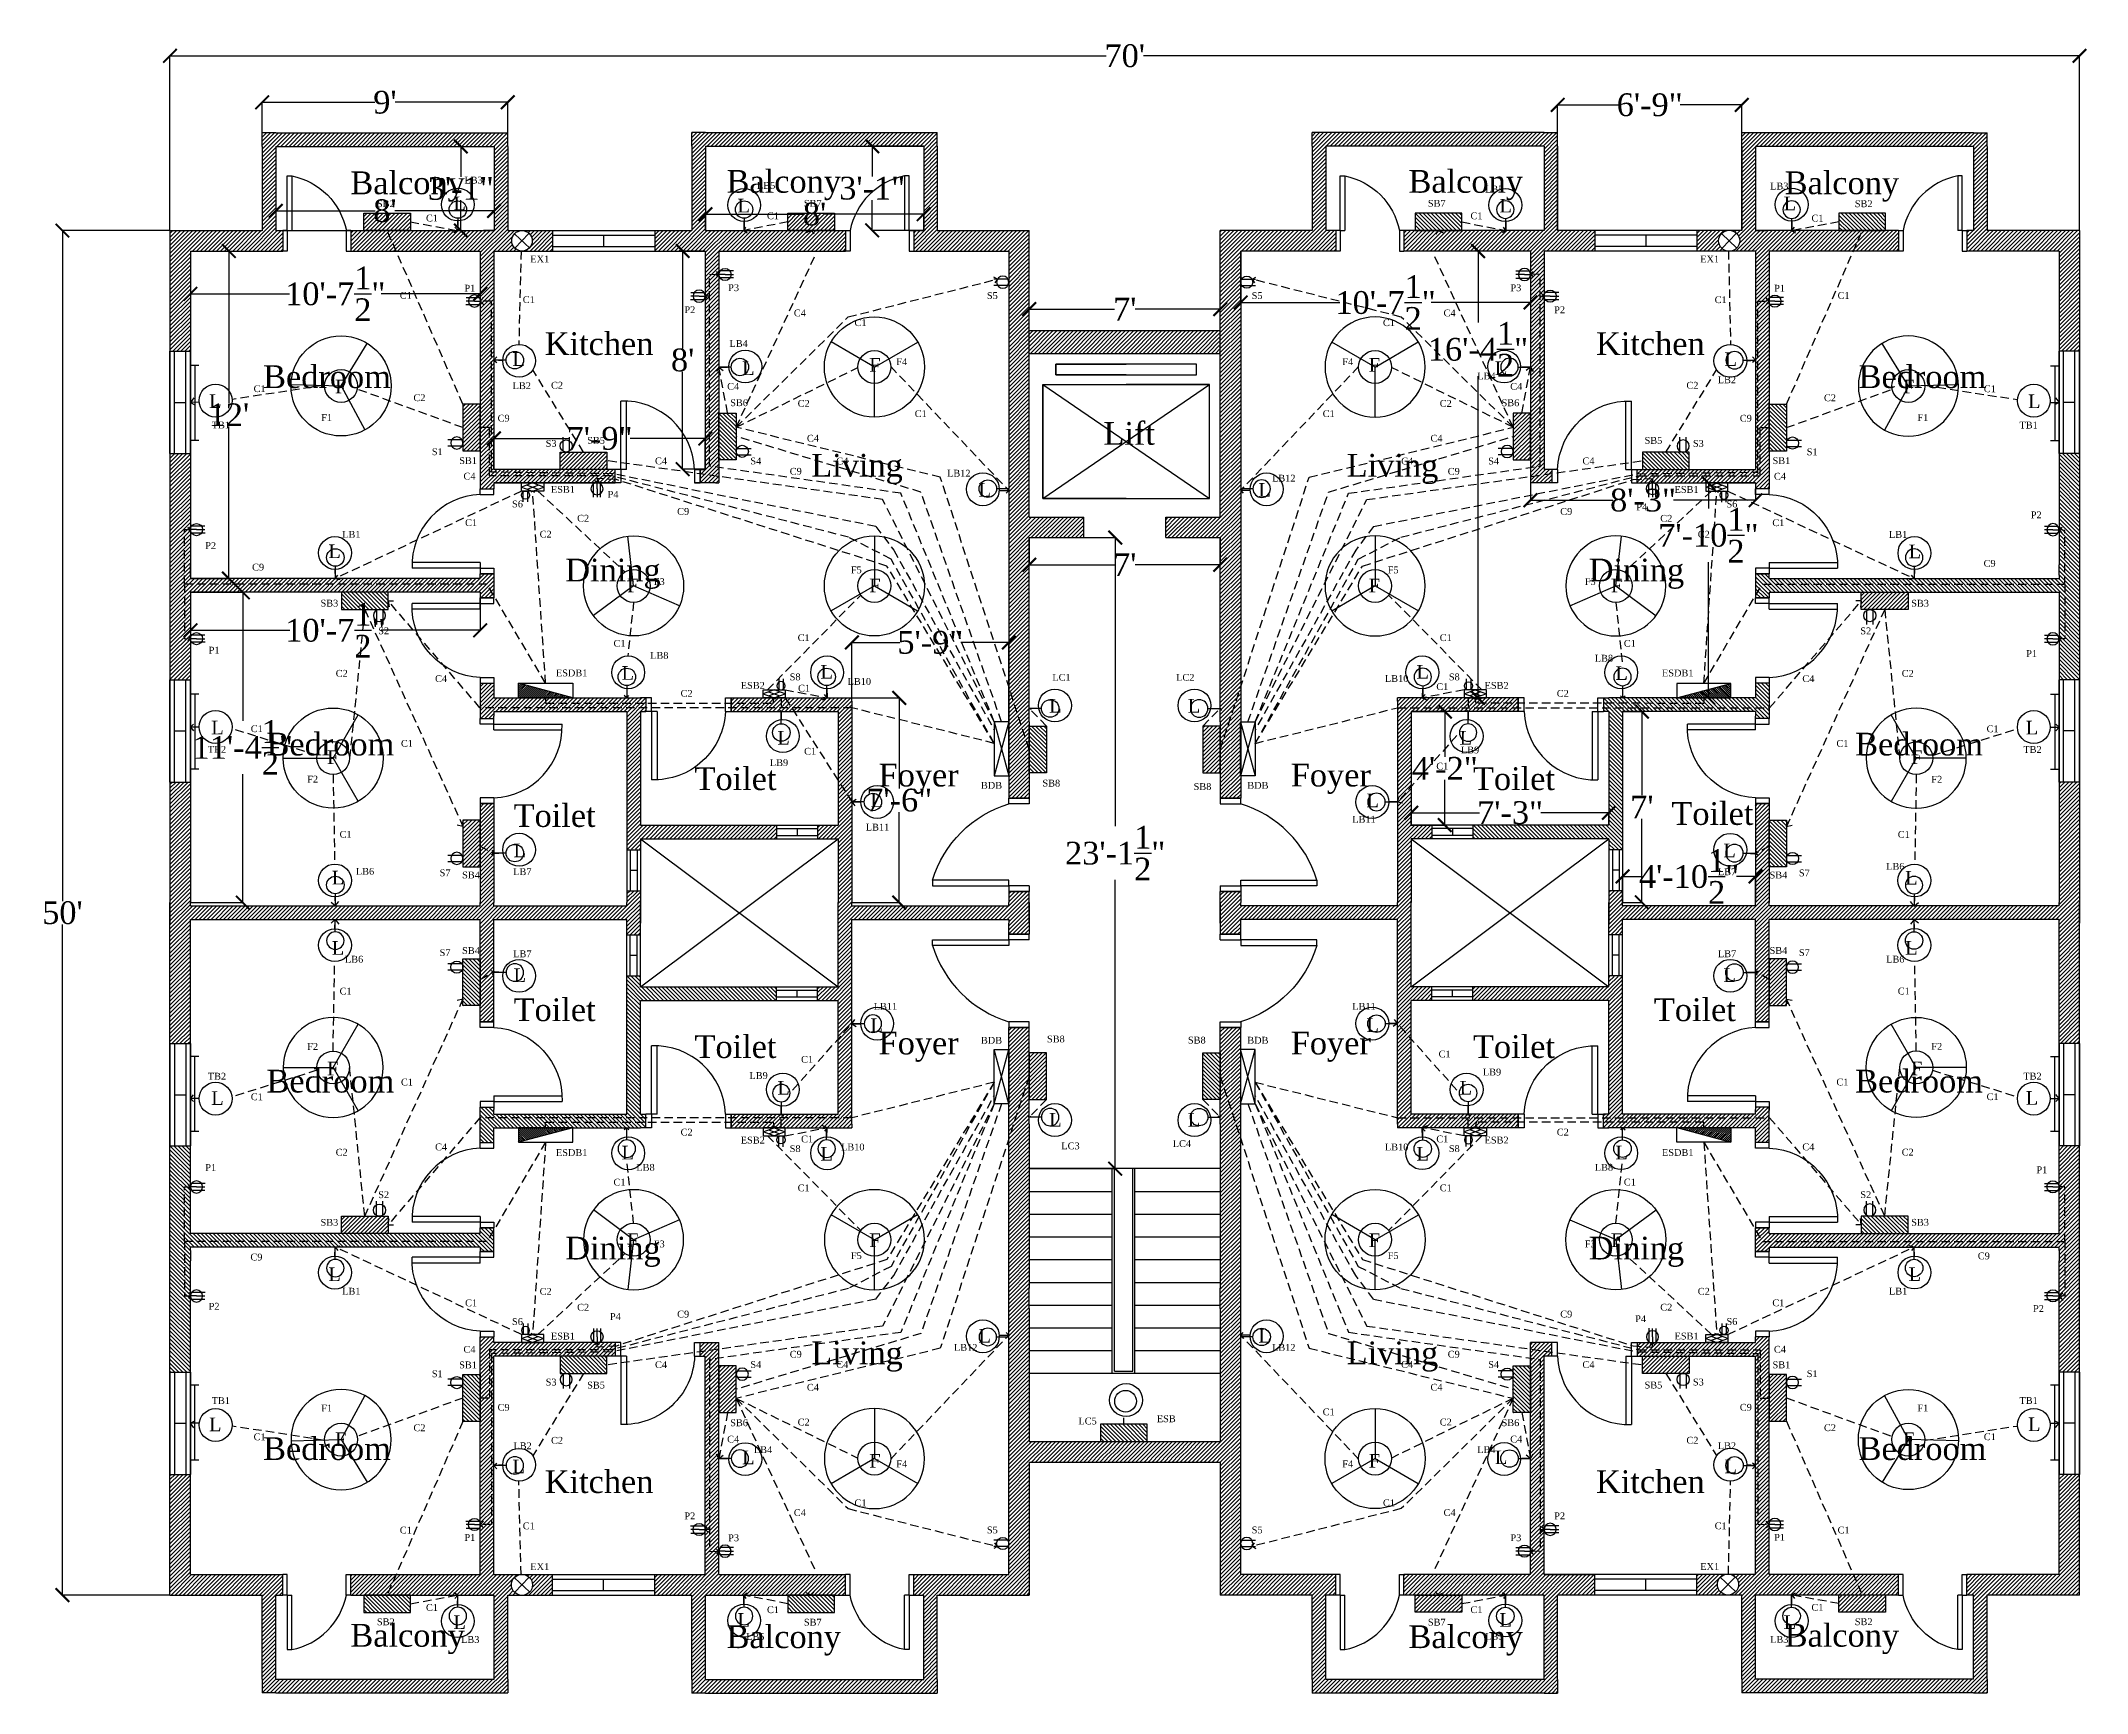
# Model space of a CAD drawing. Header units: inches. Extents: x -263 to 3557, y 209 to 1002.
# Drawn here: x -263 to 637, y 209 to 936 of the extents above; entities that cross this region are included whole.
import ezdxf

# ---------------------------------------------------------------- set-up
doc = ezdxf.new("R2010")
doc.units = ezdxf.units.IN
doc.header["$LTSCALE"] = 15
doc.header["$MEASUREMENT"] = 0
doc.linetypes.add('HIDDEN', pattern=[0.375, 0.25, -0.125])
for name, color, linetype in [('ConFit_name', 222, 'Continuous'), ('Dimensions', 18, 'Continuous'), ('Door', 84, 'Continuous'), ('EC', 20, 'HIDDEN'), ('EC_ARROW', 20, 'HIDDEN'), ('Fittings', 194, 'Continuous'), ('Fixtures', 34, 'Continuous'), ('GC', 152, 'HIDDEN'), ('GC_ARROW', 152, 'HIDDEN'), ('Hatches', 150, 'Continuous'), ('LF', 34, 'Continuous'), ('Maingate', 156, 'Continuous'), ('Text', 11, 'Continuous'), ('Window', 222, 'Continuous')]:
    doc.layers.add(name, color=color, linetype=linetype)
doc.styles.get("Standard").update_dxf_attribs({"font": 'times.ttf', "height": 10})
doc.dimstyles.get("Standard").update_dxf_attribs({"dimtxt": 6, "dimasz": 6, "dimexe": 0.18, "dimexo": 0.0625, "dimgap": 0.09, "dimtad": 0, "dimtih": 1, "dimtoh": 1, "dimzin": 0, "dimdsep": 46, "dimlunit": 4, "dimtxsty": 'Standard', "dimblk": 'ARCHTICK', "dimcen": 0.0625, "dimadec": 0, "dimazin": 0, "dimtfac": 1, "dimtofl": 0, "dimtmove": 0, "dimatfit": 3, "dimfxl": 1, "dimtolj": 1, "dimtzin": 0, "dimarcsym": 0})

msp = doc.modelspace()

# ---------------------------------------------------------------- texts
at = {"layer": 'ConFit_name', "lineweight": -2, "char_height": 3}
for s, insert, width, attachment_point in [('{\\C7;LB3}', (-76.321, 876.18), 10, 1), ('{\\C7;LB5}', (52.374, 873.847), 10, 1), ('{\\C7;SB2}', (-114.817, 865.821), 10, 1), ('{\\C7;SB7}', (72.982, 865.984), 10, 1), ('{\\C7;EX1}', (-47.333, 841.494), 10, 1), ('{\\C7;P1}', (-76.324, 828.665), 10, 1), ('{\\C7;P3}', (39.684, 828.866), 10, 1), ('{\\C7;P2}', (20.426, 819.185), 10, 1), ('{\\C7;S5}', (153.502, 825.42), 10, 1), ('{\\C7;LB4}', (40.261, 804.344), 10, 1), ('{\\C7;F4}', (113.656, 796.323), 10, 1), ('{\\C7;LB2}', (-55.133, 785.77), 10, 1), ('{\\C7;SB6}', (40.564, 778.291), 10, 1), ('{\\C7;TB1}', (-187.5, 768.5), 10, 1), ('{\\C7;F1}', (-139.337, 771.79), 10, 1), ('{\\C7;S1}', (-90.673, 756.742), 10, 1), ('{\\C7;S3}', (-40.595, 760.408), 10, 1), ('{\\C7;SB5}', (-22.345, 761.74), 10, 1), ('{\\C7;SB1}', (-78.639, 752.846), 10, 1), ('{\\C7;S4}', (49.459, 752.682), 10, 1), ('{\\C7;LB12}', (135.973, 747.308), 10, 1), ('{\\C7;ESB1}', (-38.308, 740.184), 10, 1), ('{\\C7;S6}', (-55.374, 733.784), 10, 1), ('{\\C7;P4}', (-13.333, 737.997), 10, 1), ('{\\C7;P4}', (439.167, 732.497), 10, 1), ('{\\C7;LB1}', (-130.113, 720.414), 10, 1), ('{\\C7;P2}', (612.667, 728.997), 10, 1), ('{\\C7;P2}', (-190.333, 715.497), 10, 1), ('{\\C7;F5}', (93.658, 704.803), 10, 1), ('{\\C7;F3}', (6.975, 699.657), 10, 1), ('{\\C7;SB3}', (-139.633, 690.17), 10, 1), ('{\\C7;S2}', (-114.255, 678.001), 10, 1), ('{\\C7;P1}', (-188.833, 669.497), 10, 1), ('{\\C7;LB8}', (5.371, 667.219), 10, 1), ('{\\C7;P1}', (610.667, 667.997), 10, 1), ('{\\C7;ESDB1}', (-36.076, 659.481), 10, 1), ('{\\C7;S8}', (66.755, 657.744), 10, 1), ('{\\C7;LC1}', (182.29, 657.541), 10, 1), ('{\\C7;LC2}', (236.746, 657.523), 10, 1), ('{\\C7;ESB2}', (45.242, 654.005), 10, 1), ('{\\C7;LB10}', (92.215, 655.729), 10, 1), ('{\\C7;TB2}', (-189.218, 625.868), 10, 1), ('{\\C7;F2}', (-145.486, 612.766), 10, 1), ('{\\C7;LB9}', (58.035, 620.024), 10, 1), ('{\\C7;BDB}', (150.87, 610.057), 10, 1), ('{\\C7;SB8}', (177.93, 611.021), 10, 1), ('{\\C7;SB8}', (244.43, 609.521), 10, 1), ('{\\C7;LB11}', (100.214, 591.667), 10, 1), ('{\\C7;LB6}', (-124.074, 572.227), 10, 1), ('{\\C7;S7}', (-87.241, 571.574), 10, 1), ('{\\C7;SB4}', (-77.344, 570.641), 10, 1), ('{\\C7;LB7}', (-54.879, 572.064), 10, 1), ('{\\C7;LB6}', (-128.892, 530.55), 10, 7), ('{\\C7;S7}', (-87.241, 533.433), 10, 7), ('{\\C7;SB4}', (-77.344, 534.366), 10, 7), ('{\\C7;LB7}', (-54.879, 532.942), 10, 7), ('{\\C7;LB11}', (103.702, 509.854), 10, 7), ('{\\C7;F2}', (-145.486, 492.241), 10, 7), ('{\\C7;BDB}', (150.87, 494.95), 10, 7), ('{\\C7;SB8}', (179.93, 498.521), 10, 1), ('{\\C7;SB8}', (241.93, 498.021), 10, 1), ('{\\C7;TB2}', (-189.218, 479.138), 10, 7), ('{\\C7;LB9}', (49.042, 479.398), 19.12963, 7), ('{\\C7;ESB2}', (45.242, 451.002), 10, 7), ('{\\C7;S8}', (66.755, 447.262), 10, 7), ('{\\C7;LB10}', (89.352, 447.967), 10, 7), ('{\\C7;LC3}', (186.246, 451.523), 10, 1), ('{\\C7;LC4}', (235.246, 452.523), 10, 1), ('{\\C7;P1}', (-190.333, 441.997), 10, 1), ('{\\C7;ESDB1}', (-36.076, 445.526), 10, 7), ('{\\C7;LB8}', (-0.696, 439.035), 10, 7), ('{\\C7;P1}', (615.167, 440.997), 10, 1), ('{\\C7;S2}', (-114.255, 427.006), 10, 7), ('{\\C7;SB3}', (-139.633, 414.837), 10, 7), ('{\\C7;F3}', (6.975, 405.35), 10, 7), ('{\\C7;F5}', (93.658, 400.203), 10, 7), ('{\\C7;LB1}', (-130.113, 384.592), 10, 7), ('{\\C7;P2}', (-188.833, 380.997), 10, 1), ('{\\C7;P2}', (613.667, 379.997), 10, 1), ('{\\C7;S6}', (-55.374, 371.223), 10, 7), ('{\\C7;P4}', (-12.333, 376.497), 10, 1), ('{\\C7;P4}', (438.667, 375.497), 10, 1), ('{\\C7;ESB1}', (-38.308, 364.822), 10, 7), ('{\\C7;LB12}', (139, 359.882), 10, 7), ('{\\C7;S1}', (-90.673, 348.265), 10, 7), ('{\\C7;SB1}', (-78.639, 352.16), 10, 7), ('{\\C7;S4}', (49.459, 352.325), 10, 7), ('{\\C7;S3}', (-40.595, 344.599), 10, 7), ('{\\C7;SB5}', (-22.345, 343.267), 10, 7), ('{\\C7;TB1}', (-187.5, 336.507), 10, 7), ('{\\C7;F1}', (-139.337, 333.216), 10, 7), ('{\\C7;SB6}', (40.564, 326.716), 10, 7), ('{\\C7;LC5}', (193.746, 330.523), 10, 1), ('{\\C7;ESB}', (228.246, 331.523), 10, 1), ('{\\C7;LB2}', (-54.784, 316.62), 10, 7), ('{\\C7;LB4}', (51.002, 314.917), 10, 7), ('{\\C7;F4}', (113.656, 308.684), 10, 7), ('{\\C7;P2}', (20.426, 285.822), 10, 7), ('{\\C7;P1}', (-76.324, 276.342), 10, 7), ('{\\C7;P3}', (39.684, 276.141), 10, 7), ('{\\C7;S5}', (153.502, 279.587), 10, 7), ('{\\C7;EX1}', (-47.333, 263.512), 10, 7), ('{\\C7;SB2}', (-114.817, 239.185), 10, 7), ('{\\C7;LB3}', (-77.807, 231.425), 10, 7), ('{\\C7;LB5}', (47.577, 232.757), 10, 7), ('{\\C7;SB7}', (72.982, 239.023), 10, 7)]:
    msp.add_mtext(s, dxfattribs=dict(at, insert=insert, width=width, attachment_point=attachment_point))
at = {"layer": 'ConFit_name', "lineweight": -2, "char_height": 3, "width": 10}
for s, insert, attachment_point, rotation in [('{\\C7;LB3}', (506.073, 873.553), 3, 359.99432), ('{\\C7;SB7}', (355.283, 865.97), 3, 359.99432), ('{\\C7;LB5}', (380.689, 872.233), 3, 359.99432), ('{\\C7;SB2}', (543.082, 865.789), 3, 359.99432), ('{\\C7;EX1}', (475.596, 841.468), 3, 359.99432), ('{\\C7;P3}', (388.577, 828.848), 3, 359.99432), ('{\\C7;P1}', (504.585, 828.636), 3, 359.99432), ('{\\C7;S5}', (274.759, 825.414), 3, 359.99432), ('{\\C7;P2}', (407.834, 819.166), 3, 359.99432), ('{\\C7;F4}', (314.603, 796.313), 3, 359.99432), ('{\\C7;LB4}', (377.256, 790.073), 3, 359.99432), ('{\\C7;LB2}', (483.041, 788.36), 3, 359.99432), ('{\\C7;SB6}', (387.692, 778.274), 3, 359.99432), ('{\\C7;F1}', (567.593, 771.755), 3, 359.99432), ('{\\C7;TB1}', (615.756, 768.46), 3, 359.99432), ('{\\C7;SB5}', (450.6, 761.716), 3, 359.99432), ('{\\C7;S3}', (468.849, 760.382), 3, 359.99432), ('{\\C7;S1}', (518.927, 756.712), 3, 359.99432), ('{\\C7;S4}', (378.795, 752.665), 3, 359.99432), ('{\\C7;SB1}', (506.893, 752.817), 3, 359.99432), ('{\\C7;LB12}', (289.254, 745.117), 3, 359.99432), ('{\\C7;ESB1}', (466.561, 740.159), 3, 359.99432), ('{\\C7;S6}', (483.626, 733.757), 3, 359.99432), ('{\\C7;LB1}', (558.364, 720.38), 3, 359.99432), ('{\\C7;F5}', (334.591, 704.791), 3, 359.99432), ('{\\C7;F3}', (421.273, 699.636), 3, 359.99432), ('{\\C7;SB3}', (567.881, 690.135), 3, 359.99432), ('{\\C7;S2}', (542.502, 677.968), 3, 359.99432), ('{\\C7;LB10}', (338.893, 657.028), 3, 359.99432), ('{\\C7;S8}', (361.49, 657.73), 3, 359.99432), ('{\\C7;LB8}', (428.942, 665.95), 3, 359.99432), ('{\\C7;ESDB1}', (464.321, 659.456), 3, 359.99432), ('{\\C7;ESB2}', (383.002, 653.988), 3, 359.99432), ('{\\C7;LB9}', (370.07, 625.593), 3, 359.99432), ('{\\C7;TB2}', (617.459, 625.828), 3, 359.99432), ('{\\C7;F2}', (573.726, 612.73), 3, 359.99432), ('{\\C7;BDB}', (277.369, 610.05), 3, 359.99432), ('{\\C7;LB11}', (324.536, 595.141), 3, 359.99432), ('{\\C7;LB7}', (483.115, 572.038), 3, 359.99432), ('{\\C7;SB4}', (505.58, 570.612), 3, 359.99432), ('{\\C7;S7}', (515.477, 571.544), 3, 359.99432), ('{\\C7;LB6}', (557.128, 574.422), 3, 359.99432), ('{\\C7;LB7}', (483.115, 532.969), 9, 0.00568), ('{\\C7;SB4}', (505.58, 534.395), 9, 0.00568), ('{\\C7;S7}', (515.477, 533.463), 9, 0.00568), ('{\\C7;LB6}', (557.128, 530.584), 9, 0.00568), ('{\\C7;LB11}', (324.536, 509.865), 9, 0.00568), ('{\\C7;BDB}', (277.369, 494.956), 9, 0.00568), ('{\\C7;F2}', (573.726, 492.277), 9, 0.00568), ('{\\C7;LB9}', (379.724, 480.937), 9, 0.00568), ('{\\C7;TB2}', (617.459, 479.178), 9, 0.00568), ('{\\C7;LB10}', (338.893, 447.979), 9, 0.00568), ('{\\C7;S8}', (361.49, 447.277), 9, 0.00568), ('{\\C7;ESB2}', (383.002, 451.019), 9, 0.00568), ('{\\C7;LB8}', (428.942, 439.057), 9, 0.00568), ('{\\C7;ESDB1}', (464.321, 445.551), 9, 0.00568), ('{\\C7;S2}', (542.502, 427.039), 9, 0.00568), ('{\\C7;SB3}', (567.881, 414.872), 9, 0.00568), ('{\\C7;F3}', (421.273, 405.371), 9, 0.00568), ('{\\C7;F5}', (334.591, 400.215), 9, 0.00568), ('{\\C7;LB1}', (558.364, 384.627), 9, 0.00568), ('{\\C7;S6}', (483.626, 371.249), 9, 0.00568), ('{\\C7;LB12}', (289.254, 359.89), 9, 0.00568), ('{\\C7;ESB1}', (466.561, 364.847), 9, 0.00568), ('{\\C7;S4}', (378.795, 352.341), 9, 0.00568), ('{\\C7;SB1}', (506.893, 352.189), 9, 0.00568), ('{\\C7;S1}', (518.927, 348.295), 9, 0.00568), ('{\\C7;SB5}', (450.6, 343.29), 9, 0.00568), ('{\\C7;S3}', (468.849, 344.624), 9, 0.00568), ('{\\C7;F1}', (567.593, 333.251), 9, 0.00568), ('{\\C7;TB1}', (615.756, 336.547), 9, 0.00568), ('{\\C7;SB6}', (387.692, 326.733), 9, 0.00568), ('{\\C7;LB4}', (377.256, 314.933), 9, 0.00568), ('{\\C7;LB2}', (483.041, 316.646), 9, 0.00568), ('{\\C7;F4}', (314.603, 308.693), 9, 0.00568), ('{\\C7;P2}', (407.834, 285.841), 9, 0.00568), ('{\\C7;S5}', (274.759, 279.593), 9, 0.00568), ('{\\C7;P3}', (388.577, 276.158), 9, 0.00568), ('{\\C7;P1}', (504.585, 276.371), 9, 0.00568), ('{\\C7;EX1}', (475.596, 263.538), 9, 0.00568), ('{\\C7;SB7}', (355.283, 239.037), 9, 0.00568), ('{\\C7;LB5}', (380.689, 232.773), 9, 0.00568), ('{\\C7;LB3}', (506.073, 231.454), 9, 0.00568), ('{\\C7;SB2}', (543.082, 239.218), 9, 0.00568)]:
    msp.add_mtext(s, dxfattribs=dict(at, insert=insert, attachment_point=attachment_point, rotation=rotation))
at = {"layer": 'EC', "lineweight": -2, "char_height": 3, "width": 9.5}
for s, insert, attachment_point in [('C1', (-76.035, 725.569), 1), ('C2', (-43.237, 720.498), 1), ('C2', (-26.737, 727.498), 1), ('C9', (-169.737, 706.001), 1), ('C9', (591.932, 707.673), 1), ('C1', (-10.737, 672.498), 1), ('C1', (70.263, 674.998), 1), ('C2', (18.763, 650.498), 1), ('C1', (73.111, 625.038), 1), ('C1', (71.763, 486.509), 7), ('C1', (352.196, 488.868), 7), ('C2', (18.763, 454.509), 7), ('C1', (71.763, 451.509), 7), ('C1', (-10.737, 432.509), 7), ('C1', (70.263, 430.009), 7), ('C9', (-170.478, 402.63), 1), ('C9', (589.389, 403.142), 1), ('C2', (-43.237, 384.509), 7), ('C1', (-76.035, 379.438), 7), ('C2', (-26.737, 377.509), 7)]:
    msp.add_mtext(s, dxfattribs=dict(at, insert=insert, attachment_point=attachment_point))
for s, insert, attachment_point, rotation in [('C2', (454.988, 727.474), 3, 359.99432), ('C2', (471.487, 720.473), 3, 359.99432), ('C1', (504.286, 725.54), 3, 359.99432), ('C1', (357.983, 674.984), 3, 359.99432), ('C1', (438.983, 672.476), 3, 359.99432), ('C1', (75.719, 652.783), 3, 359.99432), ('C1', (356.481, 653.484), 3, 359.99432), ('C2', (409.48, 650.479), 3, 359.99432), ('C1', (356.477, 618.484), 3, 359.99432), ('C1', (356.481, 451.523), 9, 0.00568), ('C2', (409.48, 454.528), 9, 0.00568), ('C1', (357.983, 430.023), 9, 0.00568), ('C1', (438.983, 432.531), 9, 0.00568), ('C2', (471.487, 384.534), 9, 0.00568), ('C2', (454.988, 377.532), 9, 0.00568), ('C1', (504.286, 379.467), 9, 0.00568)]:
    msp.add_mtext(s, dxfattribs=dict(at, insert=insert, attachment_point=attachment_point, rotation=rotation))
at = {"layer": 'GC', "lineweight": -2, "char_height": 3, "width": 9}
for s, insert, attachment_point in [('C1', (-93.237, 859.498), 1), ('C1', (56.763, 860.498), 1), ('C1', (-104.737, 825.498), 1), ('C1', (-50.658, 823.624), 1), ('C4', (68.592, 817.783), 1), ('C1', (95.263, 813.501), 1), ('C1', (-169.058, 784.47), 1), ('C2', (-38.237, 785.998), 1), ('C4', (39.263, 785.498), 1), ('C2', (-98.737, 780.498), 1), ('C2', (70.263, 777.998), 1), ('C9', (-61.737, 771.501), 1), ('C1', (121.763, 773.498), 1), ('C4', (74.332, 762.686), 1), ('C4', (7.499, 752.735), 1), ('C9', (66.764, 748.154), 1), ('C4', (87.232, 752.65), 1), ('C4', (-76.737, 746.001), 1), ('C9', (17.263, 730.501), 1), ('C2', (-132.952, 659.322), 1), ('C4', (-89.237, 656.998), 1), ('C1', (-170.292, 634.951), 1), ('C1', (-104.237, 628.498), 1), ('C1', (-131.237, 588.498), 1), ('C1', (-131.237, 516.509), 7), ('C1', (-104.237, 476.509), 7), ('C1', (-170.292, 470.056), 7), ('C4', (-89.237, 448.009), 7), ('C2', (-132.952, 445.684), 7), ('C9', (17.263, 374.506), 7), ('C4', (-76.737, 359.006), 7), ('C4', (7.499, 352.272), 7), ('C9', (66.764, 356.853), 7), ('C4', (87.232, 352.356), 7), ('C4', (74.332, 342.321), 7), ('C9', (-61.737, 333.506), 7), ('C2', (-98.737, 324.509), 7), ('C2', (70.263, 327.009), 7), ('C1', (-169.058, 320.536), 7), ('C2', (-38.237, 319.009), 7), ('C4', (39.263, 319.509), 7), ('C4', (68.592, 287.223), 7), ('C1', (95.263, 291.506), 7), ('C1', (-104.737, 279.509), 7), ('C1', (-50.658, 281.383), 7), ('C1', (-93.237, 245.509), 7), ('C1', (56.763, 244.509), 7)]:
    msp.add_mtext(s, dxfattribs=dict(at, insert=insert, attachment_point=attachment_point))
for s, insert, attachment_point, rotation in [('C1', (371.501, 860.483), 3, 359.99432), ('C1', (521.501, 859.468), 3, 359.99432), ('C1', (478.919, 823.598), 3, 359.99432), ('C1', (532.998, 825.467), 3, 359.99432), ('C1', (332.997, 813.489), 3, 359.99432), ('C4', (359.669, 817.769), 3, 359.99432), ('C4', (388.994, 785.481), 3, 359.99432), ('C2', (466.494, 785.973), 3, 359.99432), ('C1', (597.316, 784.432), 3, 359.99432), ('C2', (357.993, 777.984), 3, 359.99432), ('C2', (526.993, 780.467), 3, 359.99432), ('C1', (306.493, 773.489), 3, 359.99432), ('C9', (489.992, 771.473), 3, 359.99432), ('C4', (353.923, 762.672), 3, 359.99432), ('C4', (341.023, 752.638), 3, 359.99432), ('C9', (361.49, 748.139), 3, 359.99432), ('C4', (420.755, 752.714), 3, 359.99432), ('C4', (504.99, 745.972), 3, 359.99432), ('C9', (410.988, 730.481), 3, 359.99432), ('C2', (561.197, 659.288), 3, 359.99432), ('C4', (517.481, 656.968), 3, 359.99432), ('C1', (598.535, 634.912), 3, 359.99432), ('C1', (532.478, 628.467), 3, 359.99432), ('C1', (559.474, 588.464), 3, 359.99432), ('C1', (559.474, 516.543), 9, 0.00568), ('C1', (532.478, 476.54), 9, 0.00568), ('C1', (598.535, 470.094), 9, 0.00568), ('C4', (517.481, 448.039), 9, 0.00568), ('C2', (561.197, 445.719), 9, 0.00568), ('C9', (410.988, 374.525), 9, 0.00568), ('C4', (504.99, 359.035), 9, 0.00568), ('C4', (341.023, 352.369), 9, 0.00568), ('C9', (361.49, 356.867), 9, 0.00568), ('C4', (420.755, 352.292), 9, 0.00568), ('C4', (353.923, 342.335), 9, 0.00568), ('C1', (306.493, 331.518), 9, 0.00568), ('C9', (489.992, 333.533), 9, 0.00568), ('C2', (357.993, 327.023), 9, 0.00568), ('C2', (526.993, 324.54), 9, 0.00568), ('C4', (388.994, 319.526), 9, 0.00568), ('C2', (466.494, 319.034), 9, 0.00568), ('C1', (597.316, 320.574), 9, 0.00568), ('C1', (332.997, 291.518), 9, 0.00568), ('C4', (359.669, 287.238), 9, 0.00568), ('C1', (478.919, 281.409), 9, 0.00568), ('C1', (532.998, 279.54), 9, 0.00568), ('C1', (371.501, 244.524), 9, 0.00568), ('C1', (521.501, 245.539), 9, 0.00568)]:
    msp.add_mtext(s, dxfattribs=dict(at, insert=insert, attachment_point=attachment_point, rotation=rotation))
at = {"layer": 'LF', "lineweight": -2, "char_height": 6, "width": 21.5}
for s, insert, attachment_point in [('L', (-81.214, 867.461), 1), ('L', (43.786, 866.461), 1), ('L', (-55.214, 798.961), 1), ('L', (45.786, 794.961), 1), ('F', (101.741, 796.457), 1), ('F', (-133.259, 786.957), 1), ('L', (-188.714, 780.461), 1), ('L', (149.786, 741.461), 1), ('L', (-136.214, 714.461), 1), ('F', (-4.759, 699.457), 1), ('F', (101.741, 699.457), 1), ('L', (-7.214, 660.961), 1), ('L', (80.286, 661.461), 1), ('L', (180.882, 646.521), 1), ('L', (-187.714, 636.961), 1), ('L', (61.286, 632.461), 1), ('F', (-136.759, 623.957), 1), ('L', (102.286, 604.961), 1), ('L', (-54.714, 582.961), 1), ('L', (-134.714, 570.961), 1), ('L', (-134.714, 534.046), 7), ('L', (-54.714, 522.046), 7), ('L', (102.286, 500.046), 7), ('F', (-136.759, 481.05), 7), ('L', (61.286, 472.546), 7), ('L', (-187.714, 468.046), 7), ('L', (180.882, 458.486), 7), ('L', (-7.214, 444.046), 7), ('L', (80.286, 443.546), 7), ('F', (-4.759, 405.55), 7), ('F', (101.741, 405.55), 7), ('L', (-136.214, 390.546), 7), ('L', (149.786, 363.546), 7), ('L', (-188.714, 324.546), 7), ('F', (-133.259, 318.05), 7), ('L', (45.786, 310.046), 7), ('L', (-55.214, 306.046), 7), ('F', (101.741, 308.55), 7), ('L', (-81.214, 237.546), 7), ('L', (43.786, 238.546), 7)]:
    msp.add_mtext(s, dxfattribs=dict(at, insert=insert, attachment_point=attachment_point))
for s, insert, attachment_point, rotation in [('L', (384.48, 866.444), 3, 359.99432), ('L', (509.48, 867.432), 3, 359.99432), ('F', (326.517, 796.446), 3, 359.99432), ('L', (382.473, 794.944), 3, 359.99432), ('L', (483.473, 798.934), 3, 359.99432), ('F', (561.516, 786.923), 3, 359.99432), ('L', (616.971, 780.421), 3, 359.99432), ('L', (278.467, 741.455), 3, 359.99432), ('L', (564.465, 714.426), 3, 359.99432), ('F', (326.507, 699.446), 3, 359.99432), ('F', (433.007, 699.435), 3, 359.99432), ('L', (347.959, 661.448), 3, 359.99432), ('L', (435.459, 660.939), 3, 359.99432), ('L', (247.362, 646.518), 3, 359.99432), ('L', (366.957, 632.446), 3, 359.99432), ('L', (615.957, 636.921), 3, 359.99432), ('F', (565, 623.922), 3, 359.99432), ('L', (325.954, 604.95), 3, 359.99432), ('L', (482.952, 582.934), 3, 359.99432), ('L', (562.95, 570.926), 3, 359.99432), ('L', (562.95, 534.08), 9, 0.00568), ('L', (482.952, 522.072), 9, 0.00568), ('L', (325.954, 500.057), 9, 0.00568), ('F', (565, 481.085), 9, 0.00568), ('L', (366.957, 472.561), 9, 0.00568), ('L', (615.957, 468.086), 9, 0.00568), ('L', (247.362, 458.489), 9, 0.00568), ('L', (435.459, 444.068), 9, 0.00568), ('L', (347.959, 443.559), 9, 0.00568), ('F', (326.507, 405.561), 9, 0.00568), ('F', (433.007, 405.571), 9, 0.00568), ('L', (564.465, 390.581), 9, 0.00568), ('L', (278.467, 363.552), 9, 0.00568), ('F', (561.516, 318.084), 9, 0.00568), ('L', (616.971, 324.586), 9, 0.00568), ('L', (382.473, 310.062), 9, 0.00568), ('F', (326.517, 308.561), 9, 0.00568), ('L', (483.473, 306.072), 9, 0.00568), ('L', (384.48, 238.563), 9, 0.00568), ('L', (509.48, 237.575), 9, 0.00568)]:
    msp.add_mtext(s, dxfattribs=dict(at, insert=insert, attachment_point=attachment_point, rotation=rotation))
at = {"layer": 'Text', "lineweight": -2, "char_height": 10}
for s, insert, width, attachment_point in [('Balcony', (-126.5, 878.5), 53.5, 1), ('Balcony', (38.975, 879.122), 53.5, 1), ('Balcony', (389.289, 879.122), 53.5, 3), ('Balcony', (554.764, 878.5), 53.5, 3), ('Kitchen', (-40.989, 807.792), 63, 1), ('Kitchen', (469.253, 807.792), 63, 3), ('Bedroom', (-164.892, 793.257), 53, 1), ('Bedroom', (593.156, 793.257), 53, 3), ('Lift', (227.43, 768.305), 47, 3), ('Living', (76.226, 754.286), 68.5, 1), ('Living', (352.038, 754.286), 68.5, 3), ('Dining', (-31.955, 708.232), 65.5, 1), ('Dining', (460.219, 708.232), 65.5, 3), ('Bedroom', (-163.387, 631.679), 53, 1), ('Bedroom', (591.651, 631.679), 53, 3), ('Toilet', (24.883, 616.484), 36, 1), ('Foyer', (105.872, 618.061), 48, 1), ('Foyer', (322.392, 618.061), 48, 3), ('Toilet', (403.381, 616.484), 36, 3), ('Toilet', (-54.692, 600.271), 36, 1), ('Toilet', (490.675, 601.161), 36, 3), ('Toilet', (-54.692, 504.735), 36, 7), ('Toilet', (482.956, 504.735), 36, 9), ('Toilet', (24.883, 488.522), 36, 7), ('Foyer', (105.872, 486.945), 48, 7), ('Foyer', (322.392, 486.945), 48, 9), ('Toilet', (403.381, 488.522), 36, 9), ('Bedroom', (-163.387, 473.328), 53, 7), ('Bedroom', (591.651, 473.328), 53, 9), ('Dining', (-31.955, 396.774), 65.5, 7), ('Dining', (460.219, 396.774), 65.5, 9), ('Living', (76.226, 350.721), 68.5, 7), ('Living', (352.038, 350.721), 68.5, 9), ('Bedroom', (-164.892, 311.75), 53, 7), ('Bedroom', (593.156, 311.75), 53, 9), ('Kitchen', (-40.989, 297.215), 63, 7), ('Kitchen', (469.253, 297.215), 63, 9), ('Balcony', (-126.5, 226.507), 53.5, 7), ('Balcony', (38.975, 225.885), 53.5, 7), ('Balcony', (389.289, 225.885), 53.5, 9), ('Balcony', (554.764, 226.507), 53.5, 9)]:
    msp.add_mtext(s, dxfattribs=dict(at, insert=insert, width=width, attachment_point=attachment_point))

# ---------------------------------------------------------------- blocks, each defined once
blk = doc.blocks.new('maindoor')
at = {"layer": 'Door'}
for p, q in [((9, 0), (0, 0)), ((0, 0), (0, -2.5)), ((9, -2.5), (9, 0)), ((0, -2.5), (9, -2.5)), ((9, -38.5), (9, -36)), ((9, -36), (42.5, -36)), ((42.5, -36), (42.5, -38.5)), ((0, -38.5), (9, -38.5)), ((0, -38.5), (0, -41)), ((0, -41), (0.08, -41)), ((9, -41), (0.08, -41)), ((9, -38.5), (9, -41)), ((42.5, -38.5), (9, -38.5))]:
    blk.add_line(p, q, dxfattribs=at)
blk.add_arc((-5.47, -50.47), 50.1, 16.78385, 73.21615, dxfattribs=at)
blk = doc.blocks.new('Maingate')
at = {"layer": 'Door'}
blk.add_blockref('maindoor', (0, 0), dxfattribs=at)
blk = doc.blocks.new('win')
for p, q in [((760.56, 398.24), (805.56, 398.24)), ((760.56, 398.24), (760.56, 389.24)), ((760.56, 396.24), (805.56, 396.24)), ((783.06, 396.24), (783.06, 391.24)), ((805.56, 398.24), (805.56, 389.24)), ((760.56, 391.24), (805.56, 391.24)), ((760.56, 389.24), (805.56, 389.24))]:
    blk.add_line(p, q)
blk = doc.blocks.new('window_vertical')
at = {"layer": 'Window', "rotation": 270}
blk.add_blockref('win', (-389.24, 805.56), dxfattribs=at)
blk = doc.blocks.new('window_v')
at = {"layer": 'Window'}
blk.add_blockref('win', (-760.56, -389.24), dxfattribs=at)
blk = doc.blocks.new('d22')
at = {"layer": 'Door'}
for p, q in [((0, -9), (0, 0)), ((2, 0), (0, 0)), ((2, -9), (2, 0)), ((28, -9), (28, 0)), ((28, 0), (30, 0)), ((30, -9), (30, 0)), ((2, -9), (0, -9)), ((2, -9), (4, -9)), ((2, -9), (2, -33)), ((4, -33), (4, -9)), ((30, -9), (28, -9)), ((2, -33), (4, -33))]:
    blk.add_line(p, q, dxfattribs=at)
blk.add_arc((-1.89, -3.11), 30.47, 281.15241, 348.84759, dxfattribs=at)
blk = doc.blocks.new('door')
at = {"layer": 'Door', "lineweight": -2}
for p, q in [((2.5, 6), (2.5, 36)), ((5, 6), (5, 36)), ((2.5, 6), (0, 6)), ((0, 0), (0, 6)), ((2.5, 0), (0, 0)), ((5, 6), (2.5, 6)), ((2.5, 6), (2.5, 0)), ((35, 6), (35, 0)), ((35, 6), (37.5, 6)), ((35, 0), (37.5, 0)), ((37.5, 6), (37.5, 0))]:
    blk.add_line(p, q, dxfattribs=at)
blk.add_arc((3.75, 4.75), 31.27, 2.29061, 92.29061, dxfattribs=at)
blk = doc.blocks.new('wi2')
at = {"layer": 'Window', "lineweight": -2}
for p, q in [((0, 6), (0, 0)), ((0, 6), (18, 6)), ((0, 4.5), (18, 4.5)), ((0, 1.5), (18, 1.5)), ((0, 0), (18, 0)), ((9, 4.5), (9, 1.5)), ((18, 6), (18, 0))]:
    blk.add_line(p, q, dxfattribs=at)
blk = doc.blocks.new('_ArchTick')
at = {"color": 0, "linetype": 'ByBlock', "const_width": 0.15}
blk.add_lwpolyline([(-0.5, -0.5), (0.5, 0.5)], dxfattribs=at)
blk = doc.blocks.new('*D45')
at = {"layer": 'Defpoints', "color": 0, "lineweight": -2}
for p in [(-205.87, 852.5), (-253.15, 252.5), (-205.87, 252.5)]:
    blk.add_point(p, dxfattribs=at)
at = {"layer": 'Dimensions', "color": 0, "lineweight": -2}
for p, q in [((-205.93, 852.5), (-253.33, 852.5)), ((-253.15, 852.5), (-253.15, 557.68)), ((-253.15, 252.5), (-253.15, 547.33)), ((-205.93, 252.5), (-253.33, 252.5))]:
    blk.add_line(p, q, dxfattribs=at)
at = {"layer": 'Dimensions', "color": 0, "lineweight": -2, "xscale": 6, "yscale": 6, "zscale": 6}
for p, rotation in [((-253.15, 852.5), 90), ((-253.15, 252.5), 270)]:
    blk.add_blockref('_ArchTick', p, dxfattribs=dict(at, rotation=rotation))
at = {"layer": 'Dimensions', "color": 0, "lineweight": -2, "insert": (-253.15, 552.5), "char_height": 10, "attachment_point": 5}
blk.add_mtext("\\A1;50'", dxfattribs=at)
blk = doc.blocks.new('*D46')
at = {"layer": 'Defpoints', "color": 0, "lineweight": -2}
for p in [(634.13, 929.32), (-205.87, 852.5), (634.13, 852.5)]:
    blk.add_point(p, dxfattribs=at)
at = {"layer": 'Dimensions', "color": 0, "lineweight": -2}
for p, q in [((-205.87, 852.57), (-205.87, 929.5)), ((-205.87, 929.32), (205.92, 929.32)), ((634.13, 929.32), (222.35, 929.32)), ((634.13, 852.57), (634.13, 929.5))]:
    blk.add_line(p, q, dxfattribs=at)
at = {"layer": 'Dimensions', "color": 0, "lineweight": -2, "xscale": 6, "yscale": 6, "zscale": 6, "rotation": 180}
blk.add_blockref('_ArchTick', (-205.87, 929.32), dxfattribs=at)
at = {"layer": 'Dimensions', "color": 0, "lineweight": -2, "xscale": 6, "yscale": 6, "zscale": 6}
blk.add_blockref('_ArchTick', (634.13, 929.32), dxfattribs=at)
at = {"layer": 'Dimensions', "color": 0, "lineweight": -2, "insert": (214.13, 929.32), "char_height": 10, "attachment_point": 5}
blk.add_mtext("\\A1;70'", dxfattribs=at)
blk = doc.blocks.new('*D47')
at = {"layer": 'Defpoints', "color": 0, "lineweight": -2}
for p in [(-57.29, 908.89), (-165.29, 895.5), (-57.29, 895.5)]:
    blk.add_point(p, dxfattribs=at)
at = {"layer": 'Dimensions', "color": 0, "lineweight": -2}
for p, q in [((-165.29, 895.57), (-165.29, 909.07)), ((-57.29, 895.57), (-57.29, 909.07)), ((-165.29, 908.89), (-115.79, 908.89)), ((-57.29, 908.89), (-106.78, 908.89))]:
    blk.add_line(p, q, dxfattribs=at)
at = {"layer": 'Dimensions', "color": 0, "lineweight": -2, "xscale": 6, "yscale": 6, "zscale": 6, "rotation": 180}
blk.add_blockref('_ArchTick', (-165.29, 908.89), dxfattribs=at)
at = {"layer": 'Dimensions', "color": 0, "lineweight": -2, "xscale": 6, "yscale": 6, "zscale": 6}
blk.add_blockref('_ArchTick', (-57.29, 908.89), dxfattribs=at)
at = {"layer": 'Dimensions', "color": 0, "lineweight": -2, "insert": (-111.29, 908.89), "char_height": 10, "attachment_point": 5}
blk.add_mtext("\\A1;9'", dxfattribs=at)
blk = doc.blocks.new('*D48')
at = {"layer": 'Defpoints', "color": 0, "lineweight": -2}
for p in [(-196.87, 843.5), (-196.87, 699.5), (-179.93, 699.5)]:
    blk.add_point(p, dxfattribs=at)
at = {"layer": 'Dimensions', "color": 0, "lineweight": -2}
for p, q in [((-196.81, 843.5), (-179.75, 843.5)), ((-179.93, 843.5), (-179.93, 776.59)), ((-179.93, 699.5), (-179.93, 766.41)), ((-196.81, 699.5), (-179.75, 699.5))]:
    blk.add_line(p, q, dxfattribs=at)
at = {"layer": 'Dimensions', "color": 0, "lineweight": -2, "xscale": 6, "yscale": 6, "zscale": 6}
for p, rotation in [((-179.93, 843.5), 90), ((-179.93, 699.5), 270)]:
    blk.add_blockref('_ArchTick', p, dxfattribs=dict(at, rotation=rotation))
at = {"layer": 'Dimensions', "color": 0, "lineweight": -2, "insert": (-179.93, 771.5), "char_height": 10, "attachment_point": 5}
blk.add_mtext("\\A1;12'", dxfattribs=at)
blk = doc.blocks.new('*D49')
at = {"layer": 'Defpoints', "color": 0, "lineweight": -2}
for p in [(-196.87, 843.5), (-69.37, 843.5), (-69.37, 824.69)]:
    blk.add_point(p, dxfattribs=at)
at = {"layer": 'Dimensions', "color": 0, "lineweight": -2}
for p, q in [((-196.87, 843.44), (-196.87, 824.51)), ((-69.37, 843.44), (-69.37, 824.51)), ((-196.87, 824.69), (-153.22, 824.69)), ((-69.37, 824.69), (-113.02, 824.69))]:
    blk.add_line(p, q, dxfattribs=at)
at = {"layer": 'Dimensions', "color": 0, "lineweight": -2, "xscale": 6, "yscale": 6, "zscale": 6, "rotation": 180}
blk.add_blockref('_ArchTick', (-196.87, 824.69), dxfattribs=at)
at = {"layer": 'Dimensions', "color": 0, "lineweight": -2, "xscale": 6, "yscale": 6, "zscale": 6}
blk.add_blockref('_ArchTick', (-69.37, 824.69), dxfattribs=at)
at = {"layer": 'Dimensions', "color": 0, "lineweight": -2, "insert": (-133.12, 824.69), "char_height": 10, "attachment_point": 5}
blk.add_mtext('\\A1;10\'-7{\\H1.000000x;\\S1/2;}"', dxfattribs=at)
blk = doc.blocks.new('*D50')
at = {"layer": 'Defpoints', "color": 0, "lineweight": -2}
for p in [(29.63, 761.06), (-63.37, 747.5), (29.63, 747.5)]:
    blk.add_point(p, dxfattribs=at)
at = {"layer": 'Dimensions', "color": 0, "lineweight": -2}
for p, q in [((-63.37, 747.57), (-63.37, 761.24)), ((-63.37, 761.06), (-30.38, 761.06)), ((29.63, 761.06), (-3.36, 761.06)), ((29.63, 747.57), (29.63, 761.24))]:
    blk.add_line(p, q, dxfattribs=at)
at = {"layer": 'Dimensions', "color": 0, "lineweight": -2, "xscale": 6, "yscale": 6, "zscale": 6, "rotation": 180}
blk.add_blockref('_ArchTick', (-63.37, 761.06), dxfattribs=at)
at = {"layer": 'Dimensions', "color": 0, "lineweight": -2, "xscale": 6, "yscale": 6, "zscale": 6}
blk.add_blockref('_ArchTick', (29.63, 761.06), dxfattribs=at)
at = {"layer": 'Dimensions', "color": 0, "lineweight": -2, "insert": (-16.87, 761.06), "char_height": 10, "attachment_point": 5}
blk.add_mtext('\\A1;7\'-9"', dxfattribs=at)
blk = doc.blocks.new('*D51')
at = {"layer": 'Defpoints', "color": 0, "lineweight": -2}
for p in [(29.63, 843.5), (19.67, 747.57), (29.63, 747.57)]:
    blk.add_point(p, dxfattribs=at)
at = {"layer": 'Dimensions', "color": 0, "lineweight": -2}
for p, q in [((29.57, 843.5), (19.49, 843.5)), ((19.67, 843.5), (19.67, 800.71)), ((19.67, 747.57), (19.67, 790.36)), ((29.57, 747.57), (19.49, 747.57))]:
    blk.add_line(p, q, dxfattribs=at)
at = {"layer": 'Dimensions', "color": 0, "lineweight": -2, "xscale": 6, "yscale": 6, "zscale": 6}
for p, rotation in [((19.67, 843.5), 90), ((19.67, 747.57), 270)]:
    blk.add_blockref('_ArchTick', p, dxfattribs=dict(at, rotation=rotation))
at = {"layer": 'Dimensions', "color": 0, "lineweight": -2, "insert": (19.67, 795.53), "char_height": 10, "attachment_point": 5}
blk.add_mtext("\\A1;8'", dxfattribs=at)
blk = doc.blocks.new('*D52')
at = {"layer": 'Defpoints', "color": 0, "lineweight": -2}
for p in [(265.13, 843.5), (392.63, 843.5), (392.63, 820.86)]:
    blk.add_point(p, dxfattribs=at)
at = {"layer": 'Dimensions', "color": 0, "lineweight": -2}
for p, q in [((265.13, 843.44), (265.13, 820.68)), ((392.63, 843.44), (392.63, 820.68)), ((265.13, 820.86), (308.78, 820.86)), ((392.63, 820.86), (348.98, 820.86))]:
    blk.add_line(p, q, dxfattribs=at)
at = {"layer": 'Dimensions', "color": 0, "lineweight": -2, "xscale": 6, "yscale": 6, "zscale": 6, "rotation": 180}
blk.add_blockref('_ArchTick', (265.13, 820.86), dxfattribs=at)
at = {"layer": 'Dimensions', "color": 0, "lineweight": -2, "xscale": 6, "yscale": 6, "zscale": 6}
blk.add_blockref('_ArchTick', (392.63, 820.86), dxfattribs=at)
at = {"layer": 'Dimensions', "color": 0, "lineweight": -2, "insert": (328.88, 820.86), "char_height": 10, "attachment_point": 5}
blk.add_mtext('\\A1;10\'-7{\\H1.000000x;\\S1/2;}"', dxfattribs=at)
blk = doc.blocks.new('*D53')
at = {"layer": 'Defpoints', "color": 0, "lineweight": -2}
for p in [(392.63, 843.5), (369.53, 647), (389.76, 647)]:
    blk.add_point(p, dxfattribs=at)
at = {"layer": 'Dimensions', "color": 0, "lineweight": -2}
for p, q in [((392.57, 843.5), (369.35, 843.5)), ((369.53, 843.5), (369.53, 812.11)), ((369.53, 647), (369.53, 788.47)), ((389.7, 647), (369.35, 647))]:
    blk.add_line(p, q, dxfattribs=at)
at = {"layer": 'Dimensions', "color": 0, "lineweight": -2, "xscale": 6, "yscale": 6, "zscale": 6}
for p, rotation in [((369.53, 843.5), 90), ((369.53, 647), 270)]:
    blk.add_blockref('_ArchTick', p, dxfattribs=dict(at, rotation=rotation))
at = {"layer": 'Dimensions', "color": 0, "lineweight": -2, "insert": (369.53, 800.29), "char_height": 10, "attachment_point": 5}
blk.add_mtext('\\A1;16\'-4{\\H1.000000x;\\S1/2;}"', dxfattribs=at)
blk = doc.blocks.new('*D54')
at = {"layer": 'Defpoints', "color": 0, "lineweight": -2}
for p in [(427.13, 596.49), (340.13, 591), (427.13, 591)]:
    blk.add_point(p, dxfattribs=at)
at = {"layer": 'Dimensions', "color": 0, "lineweight": -2}
for p, q in [((340.13, 591.06), (340.13, 596.67)), ((340.13, 596.49), (370.12, 596.49)), ((427.13, 596.49), (397.14, 596.49)), ((427.13, 591.06), (427.13, 596.67))]:
    blk.add_line(p, q, dxfattribs=at)
at = {"layer": 'Dimensions', "color": 0, "lineweight": -2, "xscale": 6, "yscale": 6, "zscale": 6, "rotation": 180}
blk.add_blockref('_ArchTick', (340.13, 596.49), dxfattribs=at)
at = {"layer": 'Dimensions', "color": 0, "lineweight": -2, "xscale": 6, "yscale": 6, "zscale": 6}
blk.add_blockref('_ArchTick', (427.13, 596.49), dxfattribs=at)
at = {"layer": 'Dimensions', "color": 0, "lineweight": -2, "insert": (383.63, 596.49), "char_height": 10, "attachment_point": 5}
blk.add_mtext('\\A1;7\'-3"', dxfattribs=at)
blk = doc.blocks.new('*D55')
at = {"layer": 'Defpoints', "color": 0, "lineweight": -2}
for p in [(340.13, 641), (340.13, 591.06), (354.93, 591.06)]:
    blk.add_point(p, dxfattribs=at)
at = {"layer": 'Dimensions', "color": 0, "lineweight": -2}
for p, q in [((340.19, 641), (355.11, 641)), ((354.93, 641), (354.93, 621.12)), ((354.93, 591.06), (354.93, 610.94)), ((340.19, 591.06), (355.11, 591.06))]:
    blk.add_line(p, q, dxfattribs=at)
at = {"layer": 'Dimensions', "color": 0, "lineweight": -2, "xscale": 6, "yscale": 6, "zscale": 6}
for p, rotation in [((354.93, 641), 90), ((354.93, 591.06), 270)]:
    blk.add_blockref('_ArchTick', p, dxfattribs=dict(at, rotation=rotation))
at = {"layer": 'Dimensions', "color": 0, "lineweight": -2, "insert": (354.93, 616.03), "char_height": 10, "attachment_point": 5}
blk.add_mtext('\\A1;4\'-2"', dxfattribs=at)
blk = doc.blocks.new('*D56')
at = {"layer": 'Defpoints', "color": 0, "lineweight": -2}
for p in [(491.63, 568.47), (433.13, 557), (491.63, 557)]:
    blk.add_point(p, dxfattribs=at)
at = {"layer": 'Dimensions', "color": 0, "lineweight": -2}
for p, q in [((433.13, 557.07), (433.13, 568.65)), ((433.13, 568.47), (441.53, 568.47)), ((491.63, 568.47), (483.23, 568.47)), ((491.63, 557.07), (491.63, 568.65))]:
    blk.add_line(p, q, dxfattribs=at)
at = {"layer": 'Dimensions', "color": 0, "lineweight": -2, "xscale": 6, "yscale": 6, "zscale": 6, "rotation": 180}
blk.add_blockref('_ArchTick', (433.13, 568.47), dxfattribs=at)
at = {"layer": 'Dimensions', "color": 0, "lineweight": -2, "xscale": 6, "yscale": 6, "zscale": 6}
blk.add_blockref('_ArchTick', (491.63, 568.47), dxfattribs=at)
at = {"layer": 'Dimensions', "color": 0, "lineweight": -2, "insert": (462.38, 568.47), "char_height": 10, "attachment_point": 5}
blk.add_mtext('\\A1;4\'-10{\\H1.000000x;\\S1/2;}"', dxfattribs=at)
blk = doc.blocks.new('*D57')
at = {"layer": 'Defpoints', "color": 0, "lineweight": -2}
for p in [(491.63, 741.5), (470.87, 647), (491.63, 647)]:
    blk.add_point(p, dxfattribs=at)
at = {"layer": 'Dimensions', "color": 0, "lineweight": -2}
for p, q in [((491.57, 741.5), (470.69, 741.5)), ((470.87, 741.5), (470.87, 730.35)), ((470.87, 647), (470.87, 706.68)), ((491.57, 647), (470.69, 647))]:
    blk.add_line(p, q, dxfattribs=at)
at = {"layer": 'Dimensions', "color": 0, "lineweight": -2, "xscale": 6, "yscale": 6, "zscale": 6}
for p, rotation in [((470.87, 741.5), 90), ((470.87, 647), 270)]:
    blk.add_blockref('_ArchTick', p, dxfattribs=dict(at, rotation=rotation))
at = {"layer": 'Dimensions', "color": 0, "lineweight": -2, "insert": (470.87, 718.51), "char_height": 10, "attachment_point": 5}
blk.add_mtext('\\A1;7\'-10{\\H1.000000x;\\S1/2;}"', dxfattribs=at)
blk = doc.blocks.new('*D58')
at = {"layer": 'Defpoints', "color": 0, "lineweight": -2}
for p in [(163.13, 671.38), (94.13, 645.5), (163.13, 636.5)]:
    blk.add_point(p, dxfattribs=at)
at = {"layer": 'Dimensions', "color": 0, "lineweight": -2}
for p, q in [((94.13, 645.57), (94.13, 671.56)), ((94.13, 671.38), (115.2, 671.38)), ((163.13, 671.38), (142.06, 671.38)), ((163.13, 636.57), (163.13, 671.56))]:
    blk.add_line(p, q, dxfattribs=at)
at = {"layer": 'Dimensions', "color": 0, "lineweight": -2, "xscale": 6, "yscale": 6, "zscale": 6, "rotation": 180}
blk.add_blockref('_ArchTick', (94.13, 671.38), dxfattribs=at)
at = {"layer": 'Dimensions', "color": 0, "lineweight": -2, "xscale": 6, "yscale": 6, "zscale": 6}
blk.add_blockref('_ArchTick', (163.13, 671.38), dxfattribs=at)
at = {"layer": 'Dimensions', "color": 0, "lineweight": -2, "insert": (128.63, 671.38), "char_height": 10, "attachment_point": 5}
blk.add_mtext('\\A1;5\'-9"', dxfattribs=at)
blk = doc.blocks.new('*D59')
at = {"layer": 'Defpoints', "color": 0, "lineweight": -2}
for p in [(485.55, 907.76), (404.57, 852.5), (485.55, 852.5)]:
    blk.add_point(p, dxfattribs=at)
at = {"layer": 'Dimensions', "color": 0, "lineweight": -2}
for p, q in [((404.57, 852.57), (404.57, 907.94)), ((404.57, 907.76), (431.59, 907.76)), ((485.55, 907.76), (458.53, 907.76)), ((485.55, 852.57), (485.55, 907.94))]:
    blk.add_line(p, q, dxfattribs=at)
at = {"layer": 'Dimensions', "color": 0, "lineweight": -2, "xscale": 6, "yscale": 6, "zscale": 6, "rotation": 180}
blk.add_blockref('_ArchTick', (404.57, 907.76), dxfattribs=at)
at = {"layer": 'Dimensions', "color": 0, "lineweight": -2, "xscale": 6, "yscale": 6, "zscale": 6}
blk.add_blockref('_ArchTick', (485.55, 907.76), dxfattribs=at)
at = {"layer": 'Dimensions', "color": 0, "lineweight": -2, "insert": (445.06, 907.76), "char_height": 10, "attachment_point": 5}
blk.add_mtext('\\A1;6\'-9"', dxfattribs=at)
blk = doc.blocks.new('*D60')
at = {"layer": 'Defpoints', "color": 0, "lineweight": -2}
for p in [(-196.81, 693.5), (-69.37, 693.5), (-69.37, 676.74)]:
    blk.add_point(p, dxfattribs=at)
at = {"layer": 'Dimensions', "color": 0, "lineweight": -2}
for p, q in [((-196.81, 693.44), (-196.81, 676.56)), ((-69.37, 693.44), (-69.37, 676.56)), ((-196.81, 676.74), (-153.19, 676.74)), ((-69.37, 676.74), (-112.99, 676.74))]:
    blk.add_line(p, q, dxfattribs=at)
at = {"layer": 'Dimensions', "color": 0, "lineweight": -2, "xscale": 6, "yscale": 6, "zscale": 6, "rotation": 180}
blk.add_blockref('_ArchTick', (-196.81, 676.74), dxfattribs=at)
at = {"layer": 'Dimensions', "color": 0, "lineweight": -2, "xscale": 6, "yscale": 6, "zscale": 6}
blk.add_blockref('_ArchTick', (-69.37, 676.74), dxfattribs=at)
at = {"layer": 'Dimensions', "color": 0, "lineweight": -2, "insert": (-133.09, 676.74), "char_height": 10, "attachment_point": 5}
blk.add_mtext('\\A1;10\'-7{\\H1.000000x;\\S1/2;}"', dxfattribs=at)
blk = doc.blocks.new('*D61')
at = {"layer": 'Defpoints', "color": 0, "lineweight": -2}
for p in [(256.13, 817.95), (172.13, 798.5), (256.13, 798.84)]:
    blk.add_point(p, dxfattribs=at)
at = {"layer": 'Dimensions', "color": 0, "lineweight": -2}
for p, q in [((172.13, 798.57), (172.13, 818.13)), ((172.13, 817.95), (209.61, 817.95)), ((256.13, 817.95), (218.66, 817.95)), ((256.13, 798.9), (256.13, 818.13))]:
    blk.add_line(p, q, dxfattribs=at)
at = {"layer": 'Dimensions', "color": 0, "lineweight": -2, "xscale": 6, "yscale": 6, "zscale": 6, "rotation": 180}
blk.add_blockref('_ArchTick', (172.13, 817.95), dxfattribs=at)
at = {"layer": 'Dimensions', "color": 0, "lineweight": -2, "xscale": 6, "yscale": 6, "zscale": 6}
blk.add_blockref('_ArchTick', (256.13, 817.95), dxfattribs=at)
at = {"layer": 'Dimensions', "color": 0, "lineweight": -2, "insert": (214.13, 817.95), "char_height": 10, "attachment_point": 5}
blk.add_mtext("\\A1;7'", dxfattribs=at)
blk = doc.blocks.new('*D62')
at = {"layer": 'Defpoints', "color": 0, "lineweight": -2}
for p in [(433.13, 641), (433.13, 557.07), (441.62, 557.07)]:
    blk.add_point(p, dxfattribs=at)
at = {"layer": 'Dimensions', "color": 0, "lineweight": -2}
for p, q in [((433.19, 641), (441.8, 641)), ((441.62, 641), (441.62, 604.23)), ((441.62, 557.07), (441.62, 593.84)), ((433.19, 557.07), (441.8, 557.07))]:
    blk.add_line(p, q, dxfattribs=at)
at = {"layer": 'Dimensions', "color": 0, "lineweight": -2, "xscale": 6, "yscale": 6, "zscale": 6}
for p, rotation in [((441.62, 641), 90), ((441.62, 557.07), 270)]:
    blk.add_blockref('_ArchTick', p, dxfattribs=dict(at, rotation=rotation))
at = {"layer": 'Dimensions', "color": 0, "lineweight": -2, "insert": (441.62, 599.03), "char_height": 10, "attachment_point": 5}
blk.add_mtext("\\A1;7'", dxfattribs=at)
blk = doc.blocks.new('*D63')
at = {"layer": 'Defpoints', "color": 0, "lineweight": -2}
for p in [(-159.29, 889.5), (-63.29, 889.5), (-63.29, 861.16)]:
    blk.add_point(p, dxfattribs=at)
at = {"layer": 'Dimensions', "color": 0, "lineweight": -2}
for p, q in [((-159.29, 889.44), (-159.29, 860.98)), ((-63.29, 889.44), (-63.29, 860.98)), ((-159.29, 861.16), (-115.64, 861.16)), ((-63.29, 861.16), (-106.94, 861.16))]:
    blk.add_line(p, q, dxfattribs=at)
at = {"layer": 'Dimensions', "color": 0, "lineweight": -2, "xscale": 6, "yscale": 6, "zscale": 6, "rotation": 180}
blk.add_blockref('_ArchTick', (-159.29, 861.16), dxfattribs=at)
at = {"layer": 'Dimensions', "color": 0, "lineweight": -2, "xscale": 6, "yscale": 6, "zscale": 6}
blk.add_blockref('_ArchTick', (-63.29, 861.16), dxfattribs=at)
at = {"layer": 'Dimensions', "color": 0, "lineweight": -2, "insert": (-111.29, 861.16), "char_height": 10, "attachment_point": 5}
blk.add_mtext("\\A1;8'", dxfattribs=at)
blk = doc.blocks.new('*D64')
at = {"layer": 'Defpoints', "color": 0, "lineweight": -2}
for p in [(-159.29, 889.44), (-159.29, 852.5), (-77.92, 852.5)]:
    blk.add_point(p, dxfattribs=at)
at = {"layer": 'Dimensions', "color": 0, "lineweight": -2}
for p, q in [((-159.22, 889.44), (-77.74, 889.44)), ((-77.92, 889.44), (-77.92, 876.15)), ((-77.92, 852.5), (-77.92, 865.8)), ((-159.22, 852.5), (-77.74, 852.5))]:
    blk.add_line(p, q, dxfattribs=at)
at = {"layer": 'Dimensions', "color": 0, "lineweight": -2, "xscale": 6, "yscale": 6, "zscale": 6}
for p, rotation in [((-77.92, 889.44), 90), ((-77.92, 852.5), 270)]:
    blk.add_blockref('_ArchTick', p, dxfattribs=dict(at, rotation=rotation))
at = {"layer": 'Dimensions', "color": 0, "lineweight": -2, "insert": (-77.92, 870.97), "char_height": 10, "attachment_point": 5}
blk.add_mtext('\\A1;3\'-1"', dxfattribs=at)
blk = doc.blocks.new('*D65')
at = {"layer": 'Defpoints', "color": 0, "lineweight": -2}
for p in [(172.13, 717.5), (172.13, 440), (209.94, 440)]:
    blk.add_point(p, dxfattribs=at)
at = {"layer": 'Dimensions', "color": 0, "lineweight": -2}
for p, q in [((172.19, 717.5), (210.12, 717.5)), ((209.94, 717.5), (209.94, 590.57)), ((209.94, 440), (209.94, 566.93)), ((172.19, 440), (210.12, 440))]:
    blk.add_line(p, q, dxfattribs=at)
at = {"layer": 'Dimensions', "color": 0, "lineweight": -2, "xscale": 6, "yscale": 6, "zscale": 6}
for p, rotation in [((209.94, 717.5), 90), ((209.94, 440), 270)]:
    blk.add_blockref('_ArchTick', p, dxfattribs=dict(at, rotation=rotation))
at = {"layer": 'Dimensions', "color": 0, "lineweight": -2, "insert": (209.94, 578.75), "char_height": 10, "attachment_point": 5}
blk.add_mtext('\\A1;23\'-1{\\H1.000000x;\\S1/2;}"', dxfattribs=at)
blk = doc.blocks.new('*D66')
at = {"layer": 'Defpoints', "color": 0, "lineweight": -2}
for p in [(-196.81, 693.44), (-196.87, 557), (-173.83, 557)]:
    blk.add_point(p, dxfattribs=at)
at = {"layer": 'Dimensions', "color": 0, "lineweight": -2}
for p, q in [((-196.74, 693.44), (-173.65, 693.44)), ((-173.83, 693.44), (-173.83, 636.96)), ((-173.83, 557), (-173.83, 613.49)), ((-196.81, 557), (-173.65, 557))]:
    blk.add_line(p, q, dxfattribs=at)
at = {"layer": 'Dimensions', "color": 0, "lineweight": -2, "xscale": 6, "yscale": 6, "zscale": 6}
for p, rotation in [((-173.83, 693.44), 90), ((-173.83, 557), 270)]:
    blk.add_blockref('_ArchTick', p, dxfattribs=dict(at, rotation=rotation))
at = {"layer": 'Dimensions', "color": 0, "lineweight": -2, "insert": (-173.83, 625.22), "char_height": 10, "attachment_point": 5}
blk.add_mtext('\\A1;11\'-4{\\H1.000000x;\\S1/2;}"', dxfattribs=at)
blk = doc.blocks.new('*D67')
at = {"layer": 'Defpoints', "color": 0, "lineweight": -2}
for p in [(125.69, 859.72), (29.69, 852.5), (125.69, 852.5)]:
    blk.add_point(p, dxfattribs=at)
at = {"layer": 'Dimensions', "color": 0, "lineweight": -2}
for p, q in [((29.69, 852.57), (29.69, 859.9)), ((29.69, 859.72), (73.34, 859.72)), ((125.69, 859.72), (82.05, 859.72)), ((125.69, 852.57), (125.69, 859.9))]:
    blk.add_line(p, q, dxfattribs=at)
at = {"layer": 'Dimensions', "color": 0, "lineweight": -2, "xscale": 6, "yscale": 6, "zscale": 6, "rotation": 180}
blk.add_blockref('_ArchTick', (29.69, 859.72), dxfattribs=at)
at = {"layer": 'Dimensions', "color": 0, "lineweight": -2, "xscale": 6, "yscale": 6, "zscale": 6}
blk.add_blockref('_ArchTick', (125.69, 859.72), dxfattribs=at)
at = {"layer": 'Dimensions', "color": 0, "lineweight": -2, "insert": (77.69, 859.72), "char_height": 10, "attachment_point": 5}
blk.add_mtext("\\A1;8'", dxfattribs=at)
blk = doc.blocks.new('*D68')
at = {"layer": 'Defpoints', "color": 0, "lineweight": -2}
for p in [(125.69, 889.6), (103.05, 852.57), (125.69, 852.57)]:
    blk.add_point(p, dxfattribs=at)
at = {"layer": 'Dimensions', "color": 0, "lineweight": -2}
for p, q in [((125.63, 889.6), (102.87, 889.6)), ((103.05, 889.6), (103.05, 876.26)), ((103.05, 852.57), (103.05, 865.91)), ((125.63, 852.57), (102.87, 852.57))]:
    blk.add_line(p, q, dxfattribs=at)
at = {"layer": 'Dimensions', "color": 0, "lineweight": -2, "xscale": 6, "yscale": 6, "zscale": 6}
for p, rotation in [((103.05, 889.6), 90), ((103.05, 852.57), 270)]:
    blk.add_blockref('_ArchTick', p, dxfattribs=dict(at, rotation=rotation))
at = {"layer": 'Dimensions', "color": 0, "lineweight": -2, "insert": (103.05, 871.08), "char_height": 10, "attachment_point": 5}
blk.add_mtext('\\A1;3\'-1"', dxfattribs=at)
blk = doc.blocks.new('*D69')
at = {"layer": 'Defpoints', "color": 0, "lineweight": -2}
for p in [(94.13, 647), (94.13, 557), (114.94, 557)]:
    blk.add_point(p, dxfattribs=at)
at = {"layer": 'Dimensions', "color": 0, "lineweight": -2}
for p, q in [((94.19, 647), (115.12, 647)), ((114.94, 647), (114.94, 607.19)), ((114.94, 557), (114.94, 596.81)), ((94.19, 557), (115.12, 557))]:
    blk.add_line(p, q, dxfattribs=at)
at = {"layer": 'Dimensions', "color": 0, "lineweight": -2, "xscale": 6, "yscale": 6, "zscale": 6}
for p, rotation in [((114.94, 647), 90), ((114.94, 557), 270)]:
    blk.add_blockref('_ArchTick', p, dxfattribs=dict(at, rotation=rotation))
at = {"layer": 'Dimensions', "color": 0, "lineweight": -2, "insert": (114.94, 602), "char_height": 10, "attachment_point": 5}
blk.add_mtext('\\A1;7\'-6"', dxfattribs=at)
blk = doc.blocks.new('*D70')
at = {"layer": 'Defpoints', "color": 0, "lineweight": -2}
for p in [(392.63, 741.5), (491.63, 741.5), (392.63, 733.92)]:
    blk.add_point(p, dxfattribs=at)
at = {"layer": 'Dimensions', "color": 0, "lineweight": -2}
for p, q in [((392.63, 741.44), (392.63, 733.74)), ((491.63, 741.44), (491.63, 733.74)), ((392.63, 733.92), (428.79, 733.92)), ((491.63, 733.92), (455.47, 733.92))]:
    blk.add_line(p, q, dxfattribs=at)
at = {"layer": 'Dimensions', "color": 0, "lineweight": -2, "xscale": 6, "yscale": 6, "zscale": 6, "rotation": 180}
blk.add_blockref('_ArchTick', (392.63, 733.92), dxfattribs=at)
at = {"layer": 'Dimensions', "color": 0, "lineweight": -2, "xscale": 6, "yscale": 6, "zscale": 6}
blk.add_blockref('_ArchTick', (491.63, 733.92), dxfattribs=at)
at = {"layer": 'Dimensions', "color": 0, "lineweight": -2, "insert": (442.13, 733.92), "char_height": 10, "attachment_point": 5}
blk.add_mtext('\\A1;8\'-3"', dxfattribs=at)
blk = doc.blocks.new('*D71')
at = {"layer": 'Defpoints', "color": 0, "lineweight": -2}
for p in [(172.13, 717.5), (256.14, 717.5), (256.14, 705.57)]:
    blk.add_point(p, dxfattribs=at)
at = {"layer": 'Dimensions', "color": 0, "lineweight": -2}
for p, q in [((172.13, 717.44), (172.13, 705.39)), ((256.14, 717.44), (256.14, 705.39)), ((172.13, 705.57), (209.61, 705.57)), ((256.14, 705.57), (218.66, 705.57))]:
    blk.add_line(p, q, dxfattribs=at)
at = {"layer": 'Dimensions', "color": 0, "lineweight": -2, "xscale": 6, "yscale": 6, "zscale": 6, "rotation": 180}
blk.add_blockref('_ArchTick', (172.13, 705.57), dxfattribs=at)
at = {"layer": 'Dimensions', "color": 0, "lineweight": -2, "xscale": 6, "yscale": 6, "zscale": 6}
blk.add_blockref('_ArchTick', (256.14, 705.57), dxfattribs=at)
at = {"layer": 'Dimensions', "color": 0, "lineweight": -2, "insert": (214.13, 705.57), "char_height": 10, "attachment_point": 5}
blk.add_mtext("\\A1;7'", dxfattribs=at)
blk = doc.blocks.new('F')
at = {"layer": 'Fittings', "lineweight": -2}
for p, q in [((0, 0), (11.03, 19.03)), ((-22, 0), (0, 0)), ((0, 0), (10.98, -19.06))]:
    blk.add_line(p, q, dxfattribs=at)
blk.add_circle((0, 0), 22, dxfattribs=at)
blk = doc.blocks.new('LC')
at = {"layer": 'Fittings', "lineweight": -2}
blk.add_circle((0, 0), 3.84, dxfattribs=at)
blk = doc.blocks.new('LB')
at = {"layer": 'Fittings', "lineweight": -2}
blk.add_line((0, 5.39), (0, 0), dxfattribs=at)
blk.add_blockref('LC', (0, 9.23), dxfattribs=at)
blk = doc.blocks.new('SB')
at = {"layer": 'Fixtures', "lineweight": -2}
h = blk.add_hatch(dxfattribs=at)
h.set_pattern_fill('ANSI31', color=256, scale=10, style=0)
h.set_pattern_definition([(45, (151.571, -705.9063), (-0.8838835, 0.8838835), [])])
h.paths.add_polyline_path([(0, 0), (0, 7.61), (-20.56, 7.61), (-20.56, 0)])
blk.add_lwpolyline([(-20.56, 7.61), (0, 7.61), (0, 0), (-20.56, 0)], close=True, dxfattribs=at)
blk = doc.blocks.new('TL')
at = {"layer": 'Fittings', "lineweight": -2}
for p, q in [((1.89, 0), (0, 0)), ((1.89, 0), (1.89, -32.95)), ((3.77, 0), (1.89, 0)), ((1.89, -32.95), (0, -32.95)), ((3.77, -32.95), (1.89, -32.95))]:
    blk.add_line(p, q, dxfattribs=at)
blk = doc.blocks.new('S2')
at = {"layer": 'Fixtures', "lineweight": -2}
for p, q in [((-1.32, -2.32), (-1.32, 3.91)), ((1.46, -2.24), (1.46, 3.91))]:
    blk.add_line(p, q, dxfattribs=at)
blk.add_circle((0, 0), 2.67, dxfattribs=at)
blk = doc.blocks.new('S3')
at = {"layer": 'Fixtures', "lineweight": -2}
for p, q in [((-1.57, 3.74), (-1.57, -2.16)), ((0, 0), (0, 3.74)), ((0, 0), (0, -2.67)), ((1.54, 3.77), (1.54, -2.18))]:
    blk.add_line(p, q, dxfattribs=at)
blk.add_circle((0, 0), 2.67, dxfattribs=at)
blk = doc.blocks.new('BDB')
at = {"layer": 'Fixtures', "lineweight": -2}
for p, q in [((0, 6.41), (23.83, 0)), ((0, 0), (23.83, 6.41))]:
    blk.add_line(p, q, dxfattribs=at)
blk.add_lwpolyline([(0, 6.41), (23.83, 6.41), (23.83, 0), (0, 0)], close=True, dxfattribs=at)
blk = doc.blocks.new('EBDB')
at = {"layer": 'Fixtures', "lineweight": -2}
h = blk.add_hatch(dxfattribs=at)
h.set_pattern_fill('ANSI31', color=256, scale=5, style=0)
h.paths.add_polyline_path([(0, 0), (-23.83, 6.41), (-23.83, 0)])
blk.add_line((0, 0), (-23.83, 6.41), dxfattribs=at)
blk.add_lwpolyline([(0, 0), (-23.83, 0), (-23.83, 6.41), (0, 6.41)], close=True, dxfattribs=at)
blk = doc.blocks.new('ESB')
at = {"layer": 'Fixtures', "lineweight": -2}
for p, q in [((-4.67, 0), (-9.55, -1.78)), ((0.21, -1.78), (-4.67, 0)), ((-9.55, -1.78), (-4.67, -3.56)), ((-7.11, -0.89), (-2.23, -2.67)), ((-7.11, -2.67), (-2.23, -0.89)), ((-4.67, -3.56), (0.21, -1.78))]:
    blk.add_line(p, q, dxfattribs=at)
blk.add_lwpolyline([(-9.55, 0), (0.21, 0), (0.21, -3.56), (-9.55, -3.56)], close=True, dxfattribs=at)
blk = doc.blocks.new('Arrow')
at = {"layer": 'GC_ARROW', "lineweight": -2}
for p, q in [((1.5, 2), (0, 0)), ((0, 0), (2, -1))]:
    blk.add_line(p, q, dxfattribs=at)
blk = doc.blocks.new('ES2')
at = {"layer": 'Fixtures', "lineweight": -2}
for p, q in [((-1, -3), (-1, 1.5)), ((1, -3), (1, 1.5))]:
    blk.add_line(p, q, dxfattribs=at)
blk.add_circle((0, 0), 1.8, dxfattribs=at)

# ---------------------------------------------------------------- dimensions: what is measured, and where the dimension line sits
at = {"layer": 'Dimensions', "lineweight": -2}
for base, p1, p2, picture, middle in [((634.132, 929.321), (-205.868, 852.503), (634.132, 852.503), '*D46', (214.132, 929.321)), ((-57.287, 908.887), (-165.287, 895.503), (-57.287, 895.503), '*D47', (-111.287, 908.887)), ((485.551, 907.758), (404.569, 852.503), (485.551, 852.503), '*D59', (445.06, 907.758)), ((-63.287, 861.158), (-159.287, 889.503), (-63.287, 889.503), '*D63', (-111.287, 861.158)), ((125.694, 859.725), (29.694, 852.503), (125.694, 852.503), '*D67', (77.694, 859.725)), ((-69.368, 824.686), (-196.868, 843.503), (-69.368, 843.503), '*D49', (-133.118, 824.686)), ((392.632, 820.864), (265.132, 843.503), (392.632, 843.503), '*D52', (328.882, 820.864)), ((256.135, 817.947), (172.129, 798.503), (256.135, 798.839), '*D61', (214.132, 817.947)), ((392.632, 733.925), (491.632, 741.503), (392.632, 741.503), '*D70', (442.132, 733.925)), ((256.139, 705.566), (172.125, 717.503), (256.139, 717.503), '*D71', (214.132, 705.566)), ((163.132, 671.376), (94.132, 645.503), (163.132, 636.503), '*D58', (128.632, 671.376)), ((427.132, 596.485), (340.132, 591), (427.132, 591), '*D54', (383.632, 596.485))]:
    dim = msp.add_linear_dim(base=base, p1=p1, p2=p2, dimstyle='Standard', dxfattribs=at)
    dim.commit()
    dim.dimension.update_dxf_attribs({"geometry": picture, "text_midpoint": middle})
for base, p1, p2, picture, middle in [((-77.923, 852.503), (-159.287, 889.441), (-159.287, 852.503), '*D64', (-77.923, 870.972)), ((103.047, 852.566), (125.694, 889.602), (125.694, 852.566), '*D68', (103.047, 871.084)), ((-253.145, 252.503), (-205.868, 852.503), (-205.868, 252.503), '*D45', (-253.145, 552.503)), ((-179.925, 699.5), (-196.868, 843.503), (-196.868, 699.5), '*D48', (-179.925, 771.502)), ((19.675, 747.566), (29.632, 843.503), (29.632, 747.566), '*D51', (19.675, 795.535)), ((209.94, 440.003), (172.125, 717.503), (172.129, 440.003), '*D65', (209.94, 578.753)), ((-173.8277, 557.0034), (-196.8055, 693.4375), (-196.868, 557.0034), '*D66', (-173.8277, 625.2204)), ((114.941, 557.003), (94.132, 647.003), (94.132, 557.003), '*D69', (114.941, 602.003)), ((354.934, 591.062), (340.132, 641.003), (340.132, 591.062), '*D55', (354.934, 616.033)), ((441.621, 557.066), (433.132, 641.003), (433.132, 557.066), '*D62', (441.621, 599.035))]:
    dim = msp.add_linear_dim(base=base, p1=p1, p2=p2, angle=90, dimstyle='Standard', dxfattribs=at)
    dim.commit()
    dim.dimension.update_dxf_attribs({"geometry": picture, "text_midpoint": middle})
for base, p1, p2, picture, middle in [((369.534, 647.003), (392.632, 843.503), (389.764, 647.003), '*D53', (369.534, 800.289)), ((470.867, 647.003), (491.632, 741.503), (491.632, 647.003), '*D57', (470.867, 718.513))]:
    dim = msp.add_linear_dim(base=base, p1=p1, p2=p2, angle=90, dimstyle='Standard', dxfattribs=at)
    dim.commit()
    dim.dimension.update_dxf_attribs({"geometry": picture, "text_midpoint": middle, "dimtype": 160})
for base, p1, p2, picture, middle in [((29.632, 761.063), (-63.368, 747.503), (29.632, 747.503), '*D50', (-16.868, 761.063)), ((491.632, 568.473), (433.132, 557.003), (491.632, 557.003), '*D56', (462.382, 568.473))]:
    dim = msp.add_linear_dim(base=base, p1=p1, p2=p2, dimstyle='Standard', dxfattribs=at)
    dim.commit()
    dim.dimension.update_dxf_attribs({"geometry": picture, "text_midpoint": middle, "dimtype": 160})
dim = msp.add_linear_dim(base=(-69.368, 676.738), p1=(-196.806, 693.5), p2=(-69.368, 693.5), dimstyle='Standard', override={"dimtxsty": 'Standard'}, dxfattribs=at)
dim.commit()
dim.dimension.update_dxf_attribs({"geometry": '*D60', "text_midpoint": (-133.087, 676.738)})

# ---------------------------------------------------------------- hatches: boundary and pattern name
at = {"layer": 'Hatches', "lineweight": -2}
h = msp.add_hatch(dxfattribs=at)
h.set_pattern_fill('ANSI31', color=256, scale=10, style=0)
h.paths.add_polyline_path([(27.424, 747.503), (27.424, 741.503), (35.632, 741.503), (35.632, 843.503), (91.326, 843.503), (91.326, 852.503), (29.694, 852.503), (29.694, 889.602), (125.694, 889.602), (125.694, 852.503), (121.326, 852.503), (121.326, 843.503), (163.132, 843.503), (163.132, 602.903), (172.121, 602.903), (172.121, 636.503), (172.125, 717.503), (196.122, 717.503), (196.122, 726.503), (172.126, 726.503), (172.132, 852.503), (131.694, 852.503), (131.694, 895.602), (23.694, 895.602), (23.694, 852.503), (7.406, 852.503), (7.403, 843.503), (29.632, 843.503), (29.632, 747.503)])
h.paths.add_polyline_path([(402.057, 741.503), (402.057, 747.503), (398.632, 747.503), (398.632, 843.503), (420.861, 843.503), (420.858, 852.503), (404.569, 852.503), (404.569, 895.602), (296.569, 895.602), (296.569, 852.503), (256.132, 852.503), (256.138, 726.503), (232.142, 726.503), (232.142, 717.503), (256.139, 717.503), (256.143, 636.503), (256.143, 602.903), (265.132, 602.903), (265.132, 843.503), (306.938, 843.503), (306.938, 852.503), (302.569, 852.503), (302.569, 889.602), (398.569, 889.602), (398.569, 852.503), (336.938, 852.503), (336.938, 843.503), (392.632, 843.503), (392.632, 741.503)])
edge = h.paths.add_edge_path()
edge.add_arc((-51, 847.992), 4.5, 274.14112, 625.85888)
edge.add_line((-51.325, 843.503), (-63.368, 843.503))
edge.add_line((-63.368, 843.503), (-63.368, 747.503))
edge.add_line((-63.368, 747.503), (-10.076, 747.503))
edge.add_line((-10.076, 747.503), (-10.076, 741.503))
edge.add_line((-10.076, 741.503), (-63.368, 741.503))
edge.add_line((-63.368, 741.503), (-63.368, 739))
edge.add_line((-63.368, 739), (-69.368, 739))
edge.add_line((-69.368, 739), (-69.368, 843.503))
edge.add_line((-69.368, 843.503), (-126.272, 843.503))
edge.add_line((-126.272, 843.503), (-126.272, 852.503))
edge.add_line((-126.272, 852.503), (-63.287, 852.503))
edge.add_line((-63.287, 852.503), (-63.287, 889.503))
edge.add_line((-63.287, 889.503), (-159.287, 889.503))
edge.add_line((-159.287, 889.503), (-159.287, 852.503))
edge.add_line((-159.287, 852.503), (-156.272, 852.503))
edge.add_line((-156.272, 852.503), (-156.272, 843.503))
edge.add_line((-156.272, 843.503), (-196.868, 843.503))
edge.add_line((-196.868, 843.503), (-196.868, 799.441))
edge.add_line((-196.868, 799.441), (-205.868, 799.441))
edge.add_line((-205.868, 799.441), (-205.868, 852.503))
edge.add_line((-205.868, 852.503), (-165.287, 852.503))
edge.add_line((-165.287, 852.503), (-165.287, 895.503))
edge.add_line((-165.287, 895.503), (-57.287, 895.503))
edge.add_line((-57.287, 895.503), (-57.287, 852.503))
edge.add_line((-57.287, 852.503), (-37.594, 852.503))
edge.add_line((-37.594, 852.503), (-37.597, 843.503))
edge.add_line((-37.597, 843.503), (-50.675, 843.503))
edge = h.paths.add_edge_path()
edge.add_arc((480, 848.003), 4.641, 104.136095, 255.863889)
edge.add_line((478.867, 843.503), (465.861, 843.503))
edge.add_line((465.861, 843.503), (465.858, 852.503))
edge.add_line((465.858, 852.503), (478.867, 852.503))
edge = h.paths.add_edge_path()
edge.add_arc((480, 848.003), 4.641, 284.136111, 435.863905)
edge.add_line((481.133, 852.503), (485.551, 852.503))
edge.add_line((485.551, 852.503), (485.551, 895.503))
edge.add_line((485.551, 895.503), (593.551, 895.503))
edge.add_line((593.551, 895.503), (593.551, 852.503))
edge.add_line((593.551, 852.503), (634.132, 852.503))
edge.add_line((634.132, 852.503), (634.132, 799.441))
edge.add_line((634.132, 799.441), (625.132, 799.441))
edge.add_line((625.132, 799.441), (625.132, 843.503))
edge.add_line((625.132, 843.503), (584.536, 843.503))
edge.add_line((584.536, 843.503), (584.536, 852.503))
edge.add_line((584.536, 852.503), (587.551, 852.503))
edge.add_line((587.551, 852.503), (587.551, 889.503))
edge.add_line((587.551, 889.503), (491.551, 889.503))
edge.add_line((491.551, 889.503), (491.551, 852.503))
edge.add_line((491.551, 852.503), (554.536, 852.503))
edge.add_line((554.536, 852.503), (554.536, 843.503))
edge.add_line((554.536, 843.503), (497.632, 843.503))
edge.add_line((497.632, 843.503), (497.632, 739))
edge.add_line((497.632, 739), (491.632, 739))
edge.add_line((491.632, 739), (491.632, 741.503))
edge.add_line((491.632, 741.503), (439.557, 741.503))
edge.add_line((439.557, 741.503), (439.557, 747.503))
edge.add_line((439.557, 747.503), (491.632, 747.503))
edge.add_line((491.632, 747.503), (491.632, 843.503))
edge.add_line((491.632, 843.503), (481.133, 843.503))
h = msp.add_hatch(dxfattribs=at)
h.set_pattern_fill('ANSI31', color=256, scale=10, style=0)
h.paths.add_polyline_path([(256.134, 808.503), (172.13, 808.503), (172.129, 798.503), (256.135, 798.503)])
h = msp.add_hatch(dxfattribs=at)
h.set_pattern_fill('ANSI31', color=256, scale=10, style=0)
h.paths.add_polyline_path([(-63.368, 701.5), (-69.368, 701.5), (-69.368, 699.5), (-196.868, 699.5), (-196.868, 701.003), (-196.868, 705.503), (-196.868, 754.441), (-205.868, 754.441), (-205.868, 655.003), (-196.868, 655.003), (-196.868, 693.5), (-69.368, 693.5), (-69.368, 691), (-63.368, 691)])
h.paths.add_polyline_path([(1.132, 641.003), (3.5, 641.003), (3.5, 647.003), (1.132, 647.003), (-4.868, 647.003), (-63.368, 647.003), (-63.368, 653.5), (-69.368, 653.5), (-69.368, 638), (-63.368, 638), (-63.368, 639.003), (-63.368, 641.003), (-4.868, 641.003), (-4.868, 580.5), (1.132, 580.5), (1.132, 585), (61, 585), (61, 591), (1.132, 591)])
h = msp.add_hatch(dxfattribs=at)
h.set_pattern_fill('ANSI31', color=256, scale=10, style=0)
h.set_pattern_definition([(135, (428.2639, 0), (0.8838835, 0.8838835), [])])
h.paths.add_polyline_path([(491.632, 701.5), (497.632, 701.5), (497.632, 699.5), (625.132, 699.5), (625.132, 701.003), (625.132, 705.503), (625.132, 754.441), (634.132, 754.441), (634.132, 655.003), (625.132, 655.003), (625.132, 693.5), (497.632, 693.5), (497.632, 691), (491.632, 691)])
h.paths.add_polyline_path([(427.132, 641.003), (424.764, 641.003), (424.764, 647.003), (427.132, 647.003), (433.132, 647.003), (491.632, 647.003), (491.632, 653.5), (497.632, 653.5), (497.632, 638), (491.632, 638), (491.632, 639.003), (491.632, 641.003), (433.132, 641.003), (433.132, 580.5), (427.132, 580.5), (427.132, 585), (367.264, 585), (367.264, 591), (427.132, 591)])
h = msp.add_hatch(dxfattribs=at)
h.set_pattern_fill('ANSI31', color=256, scale=10, style=0)
h.paths.add_polyline_path([(1.132, 557.003), (1.132, 562.204), (-4.868, 562.204), (-4.868, 557.003), (-4.868, 555.503), (-63.368, 555.503), (-63.368, 557.003), (-63.368, 600.5), (-69.368, 600.5), (-69.368, 557.003), (-69.368, 555.503), (-196.868, 555.503), (-196.868, 557.003), (-196.868, 610.003), (-205.868, 610.003), (-205.868, 548.003), (-205.868, 495.003), (-196.868, 495.003), (-196.868, 548.003), (-196.868, 549.503), (-69.368, 549.503), (-69.368, 548.003), (-69.368, 504.507), (-63.368, 504.507), (-63.368, 548.003), (-63.368, 549.503), (-4.868, 549.503), (-4.868, 548.003), (-4.868, 542.803), (1.132, 542.803)])
h.paths.add_polyline_path([(172.132, 557.003), (172.132, 561.903), (163.132, 561.903), (163.132, 557.003), (163.132, 555.503), (94.132, 555.503), (94.132, 557.003), (94.132, 645.503), (94.132, 647.003), (85.132, 647.003), (41, 647.003), (41, 641.003), (85.132, 641.003), (88.132, 641.003), (88.132, 591), (79, 591), (79, 585), (88.132, 585), (88.132, 557.003), (88.132, 548.003), (88.132, 520.007), (79, 520.007), (79, 514.007), (88.132, 514.007), (88.132, 464.003), (85.132, 464.003), (41, 464.003), (41, 458.003), (85.132, 458.003), (94.132, 458.003), (94.132, 459.503), (94.132, 548.003), (94.132, 549.503), (163.132, 549.503), (163.132, 548.003), (163.132, 543.103), (172.132, 543.103), (172.132, 548.003)])
h.paths.add_polyline_path([(340.132, 557.003), (340.132, 585), (349.264, 585), (349.264, 591), (340.132, 591), (340.132, 641.003), (343.132, 641.003), (387.264, 641.003), (387.264, 647.003), (343.132, 647.003), (334.132, 647.003), (334.132, 645.503), (334.132, 557.003), (334.132, 555.503), (265.132, 555.503), (265.132, 557.003), (265.132, 561.903), (256.132, 561.903), (256.132, 557.003), (256.132, 548.003), (256.132, 543.103), (265.132, 543.103), (265.132, 548.003), (265.132, 549.503), (334.132, 549.503), (334.132, 548.003), (334.132, 459.503), (334.132, 458.003), (343.132, 458.003), (387.264, 458.003), (387.264, 464.003), (343.132, 464.003), (340.132, 464.003), (340.132, 514.007), (349.264, 514.007), (349.264, 520.007), (340.132, 520.007), (340.132, 548.003)])
h.paths.add_polyline_path([(634.132, 557.003), (634.132, 610.003), (625.132, 610.003), (625.132, 557.003), (625.132, 555.503), (497.632, 555.503), (497.632, 557.003), (497.632, 600.5), (491.632, 600.5), (491.632, 557.003), (491.632, 555.503), (433.132, 555.503), (433.132, 557.003), (433.132, 562.204), (427.132, 562.204), (427.132, 548.003), (427.132, 542.803), (433.132, 542.803), (433.132, 548.003), (433.132, 549.503), (491.632, 549.503), (491.632, 548.003), (491.632, 504.507), (497.632, 504.507), (497.632, 548.003), (497.632, 549.503), (625.132, 549.503), (625.132, 548.003), (625.132, 495.003), (634.132, 495.003)])
h = msp.add_hatch(dxfattribs=at)
h.set_pattern_fill('ANSI31', color=256, scale=10, style=0)
h.set_pattern_definition([(315, (0, 1105.0067), (-0.8838835, -0.8838835), [])])
h.paths.add_polyline_path([(-63.368, 403.507), (-69.368, 403.507), (-69.368, 405.507), (-196.868, 405.507), (-196.868, 404.003), (-196.868, 399.503), (-196.868, 350.566), (-205.868, 350.566), (-205.868, 450.003), (-196.868, 450.003), (-196.868, 411.507), (-69.368, 411.507), (-69.368, 414.007), (-63.368, 414.007)])
h.paths.add_polyline_path([(1.132, 464.003), (3.5, 464.003), (3.5, 458.003), (1.132, 458.003), (-4.868, 458.003), (-63.368, 458.003), (-63.368, 451.507), (-69.368, 451.507), (-69.368, 467.007), (-63.368, 467.007), (-63.368, 466.003), (-63.368, 464.003), (-4.868, 464.003), (-4.868, 524.507), (1.132, 524.507), (1.132, 520.007), (61, 520.007), (61, 514.007), (1.132, 514.007)])
h = msp.add_hatch(dxfattribs=at)
h.set_pattern_fill('ANSI31', color=256, scale=10, style=0)
h.set_pattern_definition([(225, (428.2639, 1105.0067), (0.8838835, -0.8838835), [])])
h.paths.add_polyline_path([(491.632, 403.507), (497.632, 403.507), (497.632, 405.507), (625.132, 405.507), (625.132, 404.003), (625.132, 399.503), (625.132, 350.566), (634.132, 350.566), (634.132, 450.003), (625.132, 450.003), (625.132, 411.507), (497.632, 411.507), (497.632, 414.007), (491.632, 414.007)])
h.paths.add_polyline_path([(427.132, 464.003), (424.764, 464.003), (424.764, 458.003), (427.132, 458.003), (433.132, 458.003), (491.632, 458.003), (491.632, 451.507), (497.632, 451.507), (497.632, 467.007), (491.632, 467.007), (491.632, 466.003), (491.632, 464.003), (433.132, 464.003), (433.132, 524.507), (427.132, 524.507), (427.132, 520.007), (367.264, 520.007), (367.264, 514.007), (427.132, 514.007)])
h = msp.add_hatch(dxfattribs=at)
h.set_pattern_fill('ANSI31', color=256, scale=10, style=0)
h.paths.add_polyline_path([(27.424, 363.503), (27.424, 357.503), (29.632, 357.503), (29.632, 261.503), (7.403, 261.503), (7.406, 252.503), (23.694, 252.503), (23.694, 209.404), (131.694, 209.404), (131.694, 252.503), (172.132, 252.503), (172.121, 468.503), (172.121, 502.103), (163.132, 502.103), (163.132, 261.503), (121.326, 261.503), (121.326, 252.503), (125.694, 252.503), (125.694, 215.404), (29.694, 215.404), (29.694, 252.503), (91.326, 252.503), (91.326, 261.503), (35.632, 261.503), (35.632, 363.503)])
edge = h.paths.add_edge_path()
edge.add_arc((-51, 257.003), 4.641, 284.136095, 435.863889)
edge.add_line((-49.867, 261.503), (-37.597, 261.503))
edge.add_line((-37.597, 261.503), (-37.594, 252.503))
edge.add_line((-37.594, 252.503), (-49.867, 252.503))
edge = h.paths.add_edge_path()
edge.add_arc((-51, 257.003), 4.641, 104.136111, 255.863905)
edge.add_line((-52.133, 252.503), (-57.287, 252.503))
edge.add_line((-57.287, 252.503), (-57.287, 209.503))
edge.add_line((-57.287, 209.503), (-165.287, 209.503))
edge.add_line((-165.287, 209.503), (-165.287, 252.503))
edge.add_line((-165.287, 252.503), (-205.868, 252.503))
edge.add_line((-205.868, 252.503), (-205.868, 305.566))
edge.add_line((-205.868, 305.566), (-196.868, 305.566))
edge.add_line((-196.868, 305.566), (-196.868, 261.503))
edge.add_line((-196.868, 261.503), (-156.272, 261.503))
edge.add_line((-156.272, 261.503), (-156.272, 252.503))
edge.add_line((-156.272, 252.503), (-159.287, 252.503))
edge.add_line((-159.287, 252.503), (-159.287, 215.503))
edge.add_line((-159.287, 215.503), (-63.287, 215.503))
edge.add_line((-63.287, 215.503), (-63.287, 252.503))
edge.add_line((-63.287, 252.503), (-126.272, 252.503))
edge.add_line((-126.272, 252.503), (-126.272, 261.503))
edge.add_line((-126.272, 261.503), (-69.368, 261.503))
edge.add_line((-69.368, 261.503), (-69.368, 366.007))
edge.add_line((-69.368, 366.007), (-63.368, 366.007))
edge.add_line((-63.368, 366.007), (-63.368, 363.503))
edge.add_line((-63.368, 363.503), (-10.076, 363.503))
edge.add_line((-10.076, 363.503), (-10.076, 357.503))
edge.add_line((-10.076, 357.503), (-63.368, 357.503))
edge.add_line((-63.368, 357.503), (-63.368, 261.503))
edge.add_line((-63.368, 261.503), (-52.133, 261.503))
h = msp.add_hatch(dxfattribs=at)
h.set_pattern_fill('ANSI31', color=256, scale=10, style=0)
h.paths.add_polyline_path([(402.057, 357.503), (402.057, 363.503), (392.632, 363.503), (392.632, 261.503), (336.938, 261.503), (336.938, 252.503), (398.569, 252.503), (398.569, 215.404), (302.569, 215.404), (302.569, 252.503), (306.938, 252.503), (306.938, 261.503), (265.132, 261.503), (265.132, 502.103), (256.143, 502.103), (256.143, 468.503), (256.132, 252.503), (296.569, 252.503), (296.569, 209.404), (404.569, 209.404), (404.569, 252.503), (420.858, 252.503), (420.861, 261.503), (398.632, 261.503), (398.632, 357.503)])
edge = h.paths.add_edge_path()
edge.add_arc((479.5, 257.144), 4.641, 110.042807, 269.964354)
edge.add_line((479.497, 252.503), (465.858, 252.503))
edge.add_line((465.858, 252.503), (465.861, 261.503))
edge.add_line((465.861, 261.503), (477.91, 261.503))
edge = h.paths.add_edge_path()
edge.add_arc((479.5, 257.144), 4.641, 270.035646, 429.957193)
edge.add_line((481.09, 261.503), (491.632, 261.503))
edge.add_line((491.632, 261.503), (491.632, 357.503))
edge.add_line((491.632, 357.503), (439.557, 357.503))
edge.add_line((439.557, 357.503), (439.557, 363.503))
edge.add_line((439.557, 363.503), (491.632, 363.503))
edge.add_line((491.632, 363.503), (491.632, 366.007))
edge.add_line((491.632, 366.007), (497.632, 366.007))
edge.add_line((497.632, 366.007), (497.632, 261.503))
edge.add_line((497.632, 261.503), (554.536, 261.503))
edge.add_line((554.536, 261.503), (554.536, 252.503))
edge.add_line((554.536, 252.503), (491.551, 252.503))
edge.add_line((491.551, 252.503), (491.551, 215.503))
edge.add_line((491.551, 215.503), (587.551, 215.503))
edge.add_line((587.551, 215.503), (587.551, 252.503))
edge.add_line((587.551, 252.503), (584.536, 252.503))
edge.add_line((584.536, 252.503), (584.536, 261.503))
edge.add_line((584.536, 261.503), (625.132, 261.503))
edge.add_line((625.132, 261.503), (625.132, 305.566))
edge.add_line((625.132, 305.566), (634.132, 305.566))
edge.add_line((634.132, 305.566), (634.132, 252.503))
edge.add_line((634.132, 252.503), (593.551, 252.503))
edge.add_line((593.551, 252.503), (593.551, 209.503))
edge.add_line((593.551, 209.503), (485.551, 209.503))
edge.add_line((485.551, 209.503), (485.551, 252.503))
edge.add_line((485.551, 252.503), (479.503, 252.503))
h = msp.add_hatch(dxfattribs=at)
h.set_pattern_fill('ANSI31', color=256, scale=10, style=0)
h.paths.add_polyline_path([(256.135, 315.503), (256.135, 320.003), (224.061, 320.003), (224.061, 320.001), (203.5, 320.003), (172.129, 320.003), (172.129, 315.503)])
h = msp.add_hatch(dxfattribs=at)
h.set_pattern_fill('ANSI31', color=256, scale=10, style=0)
h.paths.add_polyline_path([(256.135, 315.503), (255.399, 315.503), (172.129, 315.503), (172.129, 314.003), (255.399, 314.003), (256.135, 314.003), (256.135, 314.471)])
h = msp.add_hatch(dxfattribs=at)
h.set_pattern_fill('ANSI31', color=256, scale=10, style=0)
h.paths.add_polyline_path([(256.135, 314.003), (255.399, 314.003), (172.129, 314.003), (172.129, 311.003), (255.399, 311.003), (256.135, 311.003)])

# ---------------------------------------------------------------- linework, layer by layer
at = {"lineweight": -2}
for p, q in [((-165.287, 889.503), (-165.287, 895.503)), ((-159.287, 895.503), (-165.287, 895.503)), ((-63.287, 895.503), (-57.287, 895.503)), ((-57.287, 889.503), (-57.287, 895.503)), ((23.694, 889.602), (23.694, 895.602)), ((29.694, 895.602), (23.694, 895.602)), ((125.694, 895.602), (131.694, 895.602)), ((131.694, 889.602), (131.694, 895.602)), ((302.569, 895.602), (296.569, 895.602)), ((296.569, 889.602), (296.569, 895.602)), ((398.569, 895.602), (404.569, 895.602)), ((404.569, 889.602), (404.569, 895.602)), ((491.551, 895.503), (485.551, 895.503)), ((485.551, 889.503), (485.551, 895.503)), ((587.551, 895.503), (593.551, 895.503)), ((593.551, 889.503), (593.551, 895.503)), ((23.694, 889.602), (23.694, 852.503)), ((29.694, 889.602), (29.694, 852.503)), ((125.694, 889.602), (125.694, 852.503)), ((131.694, 889.602), (131.694, 852.503)), ((296.569, 889.602), (296.569, 852.503)), ((302.569, 889.602), (302.569, 852.503)), ((398.569, 889.602), (398.569, 852.503)), ((404.569, 889.602), (404.569, 852.503)), ((-156.272, 852.503), (-156.272, 843.503)), ((-126.272, 852.503), (-126.272, 843.503)), ((91.326, 852.503), (91.326, 843.503)), ((121.326, 852.503), (121.326, 843.503)), ((306.938, 852.503), (306.938, 843.503)), ((336.938, 852.503), (336.938, 843.503)), ((554.536, 852.503), (554.536, 843.503)), ((584.536, 852.503), (584.536, 843.503)), ((172.129, 808.503), (256.135, 808.503)), ((172.129, 798.503), (255.799, 798.503)), ((256.135, 798.503), (256.135, 798.503)), ((-10.076, 747.503), (-63.368, 747.503)), ((-10.076, 741.503), (-10.076, 747.503)), ((27.424, 741.503), (27.424, 747.503)), ((434.557, 747.503), (491.632, 747.503)), ((-69.368, 741.503), (-69.368, 739)), ((-69.368, 739), (-63.368, 739)), ((-63.368, 741.503), (-63.368, 739)), ((-63.368, 741.503), (-10.076, 741.503)), ((34.132, 741.503), (27.424, 741.503)), ((34.132, 741.503), (35.632, 741.503)), ((394.132, 741.503), (392.632, 741.503)), ((437.057, 741.503), (491.632, 741.503)), ((491.632, 741.503), (491.632, 739)), ((497.632, 739), (491.632, 739)), ((497.632, 741.503), (497.632, 739)), ((172.125, 726.503), (196.122, 726.503)), ((196.122, 717.503), (196.122, 726.503)), ((232.142, 726.503), (256.139, 726.503)), ((232.142, 717.503), (232.142, 726.503)), ((172.125, 717.503), (196.122, 717.503)), ((232.142, 717.503), (256.139, 717.503)), ((-196.868, 701.003), (-196.868, 705.503)), ((625.132, 701.003), (625.132, 705.503)), ((-69.368, 699.5), (-196.868, 699.5)), ((-69.368, 693.5), (-196.868, 693.5)), ((-69.368, 699.5), (-69.368, 701.5)), ((-69.368, 701.5), (-63.368, 701.5)), ((-69.368, 693.5), (-69.368, 691)), ((-63.368, 701.5), (-63.368, 691)), ((491.632, 701.5), (491.632, 691)), ((497.632, 701.5), (491.632, 701.5)), ((497.632, 699.5), (497.632, 701.5)), ((497.632, 699.5), (625.132, 699.5)), ((497.632, 693.5), (497.632, 691)), ((497.632, 693.5), (625.132, 693.5)), ((-69.368, 691), (-63.368, 691)), ((-69.368, 691), (-63.368, 691)), ((497.632, 691), (491.632, 691)), ((497.632, 691), (491.632, 691)), ((-69.368, 653.5), (-69.368, 638)), ((-69.368, 653.5), (-63.368, 653.5)), ((-63.368, 653.5), (-63.368, 647.003)), ((497.632, 653.5), (491.632, 653.5)), ((491.632, 653.5), (491.632, 647.003)), ((497.632, 653.5), (497.632, 638)), ((-4.868, 647.003), (1.132, 647.003)), ((3.5, 647.003), (1.132, 647.003)), ((1.132, 641.003), (3.5, 641.003)), ((3.5, 647.003), (3.5, 641.003)), ((41, 647.003), (41, 641.003)), ((41, 641.003), (85.132, 641.003)), ((85.132, 647.003), (94.132, 647.003)), ((94.132, 645.503), (94.132, 647.003)), ((172.121, 636.503), (172.122, 645.503)), ((256.143, 636.503), (256.142, 645.503)), ((343.132, 647.003), (334.132, 647.003)), ((334.132, 645.503), (334.132, 647.003)), ((387.264, 641.003), (343.132, 641.003)), ((387.264, 647.003), (387.264, 641.003)), ((424.764, 647.003), (427.132, 647.003)), ((424.764, 647.003), (424.764, 641.003)), ((427.132, 641.003), (424.764, 641.003)), ((433.132, 647.003), (427.132, 647.003)), ((-69.368, 638), (-63.368, 638)), ((-63.368, 638), (-63.368, 639.003)), ((491.632, 638), (491.632, 639.003)), ((497.632, 638), (491.632, 638)), ((-69.368, 600.5), (-69.368, 557.003)), ((-69.368, 600.5), (-63.368, 600.5)), ((-63.368, 600.5), (-63.368, 557.003)), ((491.632, 600.5), (491.632, 557.003)), ((497.632, 600.5), (491.632, 600.5)), ((497.632, 600.5), (497.632, 557.003)), ((1.132, 591), (88.132, 591)), ((427.132, 591), (340.132, 591)), ((1.132, 585), (88.132, 585)), ((1.132, 585), (88.132, 520.007)), ((1.132, 520.007), (88.132, 585)), ((427.132, 585), (340.132, 585)), ((340.132, 585), (427.132, 520.007)), ((340.132, 520.007), (427.132, 585)), ((-196.868, 555.503), (-196.868, 557.003)), ((-196.868, 548.003), (-196.868, 549.503)), ((-69.368, 555.503), (-69.368, 557.003)), ((-69.368, 548.003), (-69.368, 549.503)), ((-63.368, 555.503), (-63.368, 557.003)), ((-63.368, 548.003), (-63.368, 549.503)), ((-4.868, 555.503), (-4.868, 557.003)), ((-4.868, 548.003), (-4.868, 549.503)), ((88.132, 548.003), (88.132, 557.003)), ((94.132, 555.503), (94.132, 557.003)), ((94.132, 548.003), (94.132, 549.503)), ((163.132, 555.503), (163.132, 557.003)), ((163.132, 549.503), (163.132, 548.003)), ((265.132, 555.503), (265.132, 557.003)), ((265.132, 548.003), (265.132, 549.503)), ((334.132, 555.503), (334.132, 557.003)), ((334.132, 548.003), (334.132, 549.503)), ((340.132, 548.003), (340.132, 557.003)), ((433.132, 555.503), (433.132, 557.003)), ((433.132, 548.003), (433.132, 549.503)), ((491.632, 555.503), (491.632, 557.003)), ((491.632, 548.003), (491.632, 549.503)), ((497.632, 555.503), (497.632, 557.003)), ((497.632, 548.003), (497.632, 549.503)), ((625.132, 555.503), (625.132, 557.003)), ((625.132, 548.003), (625.132, 549.503)), ((-69.368, 504.507), (-69.368, 548.003)), ((-63.368, 504.507), (-63.368, 548.003)), ((491.632, 504.507), (491.632, 548.003)), ((497.632, 504.507), (497.632, 548.003)), ((1.132, 520.007), (88.132, 520.007)), ((1.132, 514.007), (88.132, 514.007)), ((427.132, 520.007), (340.132, 520.007)), ((427.132, 514.007), (340.132, 514.007)), ((-69.368, 504.507), (-63.368, 504.507)), ((497.632, 504.507), (491.632, 504.507)), ((172.122, 459.503), (172.121, 468.503)), ((256.142, 459.503), (256.143, 468.503)), ((-69.368, 451.507), (-69.368, 467.007)), ((-69.368, 467.007), (-63.368, 467.007)), ((-63.368, 467.007), (-63.368, 466.003)), ((1.132, 464.003), (3.5, 464.003)), ((3.5, 458.003), (3.5, 464.003)), ((41, 464.003), (85.132, 464.003)), ((41, 458.003), (41, 464.003)), ((94.132, 459.503), (94.132, 458.003)), ((334.132, 459.503), (334.132, 458.003)), ((387.264, 464.003), (343.132, 464.003)), ((387.264, 458.003), (387.264, 464.003)), ((424.764, 458.003), (424.764, 464.003)), ((427.132, 464.003), (424.764, 464.003)), ((497.632, 467.007), (491.632, 467.007)), ((491.632, 467.007), (491.632, 466.571)), ((491.632, 466.571), (491.632, 466.003)), ((497.632, 467.007), (497.632, 465.5)), ((497.632, 451.507), (497.632, 465.5)), ((-69.368, 451.507), (-63.368, 451.507)), ((-63.368, 451.507), (-63.368, 458.003)), ((-4.868, 458.003), (1.132, 458.003)), ((3.5, 458.003), (1.132, 458.003)), ((85.132, 458.003), (94.132, 458.003)), ((343.132, 458.003), (334.132, 458.003)), ((424.764, 458.003), (427.132, 458.003)), ((433.132, 458.003), (427.132, 458.003)), ((491.632, 451.507), (491.632, 458.003)), ((497.632, 451.507), (491.632, 451.507)), ((256.133, 440.003), (172.129, 440.003)), ((-69.368, 411.507), (-196.868, 411.507)), ((-69.368, 405.507), (-196.868, 405.507)), ((-69.368, 411.507), (-69.368, 414.007)), ((-69.368, 414.007), (-63.368, 414.007)), ((-69.368, 414.007), (-63.368, 414.007)), ((-69.368, 405.507), (-69.368, 403.507)), ((-63.368, 403.507), (-63.368, 414.007)), ((491.632, 403.507), (491.632, 414.007)), ((497.632, 414.007), (491.632, 414.007)), ((497.632, 414.007), (491.632, 414.007)), ((497.632, 411.507), (497.632, 414.007)), ((497.632, 411.507), (625.132, 411.507)), ((497.632, 405.507), (625.132, 405.507)), ((497.632, 405.507), (497.632, 403.507)), ((-196.868, 404.003), (-196.868, 399.503)), ((-69.368, 403.507), (-63.368, 403.507)), ((497.632, 403.507), (491.632, 403.507)), ((625.132, 404.003), (625.132, 399.503)), ((172.126, 378.503), (172.125, 387.503)), ((256.138, 378.503), (256.139, 387.503)), ((-69.368, 366.007), (-63.368, 366.007)), ((-69.368, 363.503), (-69.368, 366.007)), ((-63.368, 363.503), (-63.368, 366.007)), ((-7.576, 363.503), (-63.368, 363.503)), ((34.132, 363.503), (35.632, 363.503)), ((394.132, 363.503), (392.632, 363.503)), ((437.057, 363.503), (491.632, 363.503)), ((491.632, 363.503), (491.632, 366.007)), ((497.632, 366.007), (491.632, 366.007)), ((497.632, 363.503), (497.632, 366.007)), ((-5.076, 357.503), (-63.368, 357.503)), ((434.557, 357.503), (491.632, 357.503)), ((172.129, 320.621), (172.133, 320.003)), ((255.399, 311.003), (256.135, 311.003)), ((-205.868, 305.566), (-196.868, 305.566)), ((-156.272, 252.503), (-156.272, 261.503)), ((-126.272, 252.503), (-126.272, 261.503)), ((91.326, 252.503), (91.326, 261.503)), ((121.326, 252.503), (121.326, 261.503)), ((306.938, 252.503), (306.938, 261.503)), ((336.938, 252.503), (336.938, 261.503)), ((398.632, 261.503), (420.861, 261.515)), ((554.536, 252.503), (554.536, 261.503)), ((584.536, 252.503), (584.536, 261.503)), ((23.694, 215.404), (23.694, 252.503)), ((29.694, 215.404), (29.694, 252.503)), ((29.694, 252.503), (91.326, 252.503)), ((121.326, 252.503), (125.694, 252.503)), ((125.694, 215.404), (125.694, 252.503)), ((131.694, 215.404), (131.694, 252.503)), ((296.569, 215.404), (296.569, 252.503)), ((302.569, 215.404), (302.569, 252.503)), ((398.569, 215.404), (398.569, 252.503)), ((404.569, 215.404), (404.569, 252.503)), ((-165.287, 215.503), (-165.287, 209.503)), ((-159.287, 209.503), (-165.287, 209.503)), ((-63.287, 209.503), (-57.287, 209.503)), ((-57.287, 215.503), (-57.287, 209.503)), ((23.694, 215.404), (23.694, 209.404)), ((29.694, 209.404), (23.694, 209.404)), ((125.694, 209.404), (131.694, 209.404)), ((131.694, 215.404), (131.694, 209.404)), ((296.569, 215.404), (296.569, 209.404)), ((302.569, 209.404), (296.569, 209.404)), ((398.569, 209.404), (404.569, 209.404)), ((404.569, 215.404), (404.569, 209.404)), ((485.551, 215.503), (485.551, 209.503)), ((491.551, 209.503), (485.551, 209.503)), ((587.551, 209.503), (593.551, 209.503)), ((593.551, 215.503), (593.551, 209.503))]:
    msp.add_line(p, q, dxfattribs=at)
for p, q in [((-159.287, 895.503), (-63.287, 895.503)), ((29.694, 895.602), (125.694, 895.602)), ((398.569, 895.602), (302.569, 895.602)), ((587.551, 895.503), (491.551, 895.503)), ((-165.287, 889.503), (-165.287, 852.404)), ((-159.287, 889.503), (-159.287, 852.404)), ((-159.287, 889.503), (-63.287, 889.503)), ((-63.287, 889.503), (-63.287, 852.503)), ((-57.287, 889.503), (-57.287, 852.503)), ((29.694, 889.602), (125.694, 889.602)), ((398.569, 889.602), (302.569, 889.602)), ((485.551, 889.503), (485.551, 852.503)), ((491.551, 889.503), (491.551, 852.503)), ((587.551, 889.503), (491.551, 889.503)), ((587.551, 889.503), (587.551, 852.404)), ((593.551, 889.503), (593.551, 852.404)), ((-205.868, 852.503), (-165.287, 852.503)), ((-205.868, 852.503), (-205.868, 548.003)), ((-159.287, 852.503), (-152.272, 852.503)), ((-128.272, 852.503), (-63.287, 852.503)), ((-63.368, 852.503), (-67.868, 852.463)), ((-57.287, 852.503), (23.694, 852.503)), ((29.694, 852.503), (91.326, 852.503)), ((121.326, 852.503), (125.694, 852.503)), ((131.694, 852.503), (172.132, 852.503)), ((172.13, 808.503), (172.132, 852.503)), ((296.569, 852.503), (256.132, 852.503)), ((256.134, 807.677), (256.132, 852.503)), ((306.938, 852.503), (302.569, 852.503)), ((398.569, 852.503), (336.938, 852.503)), ((485.551, 852.503), (404.569, 852.503)), ((554.536, 852.503), (491.551, 852.503)), ((491.632, 852.503), (496.132, 852.463)), ((587.551, 852.503), (584.536, 852.503)), ((634.132, 852.503), (593.551, 852.503)), ((634.132, 852.503), (634.132, 548.003)), ((-196.868, 843.503), (-156.272, 843.503)), ((-196.868, 843.503), (-196.868, 705.503)), ((-196.868, 843.503), (-196.868, 705.503)), ((-126.272, 843.503), (-69.368, 843.503)), ((-69.368, 843.503), (-69.368, 741.503)), ((-63.368, 843.503), (-63.368, 747.503)), ((-63.368, 843.503), (29.632, 843.503)), ((29.632, 843.503), (29.632, 747.503)), ((35.632, 843.503), (91.326, 843.503)), ((35.632, 843.503), (35.632, 741.503)), ((121.326, 843.503), (163.132, 843.503)), ((163.132, 843.503), (163.132, 636.503)), ((172.132, 843.503), (172.132, 843.503)), ((256.132, 843.503), (256.132, 843.503)), ((306.938, 843.503), (265.132, 843.503)), ((265.132, 843.503), (265.132, 636.503)), ((392.632, 843.503), (336.938, 843.503)), ((392.632, 843.503), (392.632, 741.503)), ((491.632, 843.503), (398.632, 843.503)), ((398.632, 843.503), (398.632, 747.503)), ((491.632, 843.503), (491.632, 747.503)), ((554.536, 843.503), (497.632, 843.503)), ((497.632, 843.503), (497.632, 741.503)), ((625.132, 843.503), (584.536, 843.503)), ((625.132, 843.503), (625.132, 705.503)), ((625.132, 843.503), (625.132, 705.503)), ((172.126, 726.503), (172.129, 798.503)), ((256.138, 726.503), (256.135, 798.839)), ((27.424, 747.503), (29.632, 747.503)), ((404.557, 747.503), (398.632, 747.503)), ((404.557, 741.503), (394.132, 741.503)), ((172.122, 645.503), (172.125, 717.503)), ((256.142, 645.503), (256.139, 717.503)), ((-196.868, 701.003), (-196.868, 699.5)), ((-196.868, 701.003), (-196.868, 699.5)), ((-196.868, 693.5), (-196.868, 557.003)), ((-196.868, 693.5), (-196.868, 557.003)), ((-63.368, 701.003), (-63.368, 699.003)), ((491.632, 701.003), (491.632, 699.003)), ((625.132, 701.003), (625.132, 699.5)), ((625.132, 701.003), (625.132, 699.5)), ((625.132, 693.5), (625.132, 557.003)), ((625.132, 693.5), (625.132, 557.003)), ((-63.368, 647.003), (-4.868, 647.003)), ((-63.368, 641.003), (-4.868, 641.003)), ((-63.368, 641.003), (-63.368, 639.003)), ((-4.868, 641.003), (-4.868, 557.003)), ((1.132, 641.003), (1.132, 591)), ((41, 647.003), (85.132, 647.003)), ((85.132, 641.003), (88.132, 641.003)), ((88.132, 641.003), (88.132, 591)), ((94.132, 645.503), (94.132, 557.003)), ((334.132, 645.503), (334.132, 557.003)), ((340.132, 641.003), (340.132, 591)), ((343.132, 641.003), (340.132, 641.003)), ((389.764, 647.003), (343.132, 647.003)), ((427.132, 641.003), (427.132, 591)), ((491.632, 647.003), (433.132, 647.003)), ((491.632, 641.003), (433.132, 641.003)), ((433.132, 641.003), (433.132, 557.003)), ((491.632, 641.003), (491.632, 639.003)), ((163.132, 636.503), (163.132, 602.903)), ((172.121, 636.503), (172.121, 602.903)), ((256.143, 636.503), (256.143, 602.903)), ((265.132, 636.503), (265.132, 602.903)), ((172.121, 602.903), (163.132, 602.903)), ((172.121, 602.903), (163.132, 602.903)), ((163.132, 602.903), (172.121, 602.903)), ((256.143, 602.903), (265.132, 602.903)), ((256.143, 602.903), (265.132, 602.903)), ((265.132, 602.903), (256.143, 602.903)), ((94.132, 587.003), (94.132, 587.003)), ((94.132, 587.003), (94.132, 587.003)), ((334.132, 587.003), (334.132, 587.003)), ((334.132, 587.003), (334.132, 587.003)), ((1.132, 585), (1.132, 548.003)), ((88.132, 585), (88.132, 557.003)), ((340.132, 585), (340.132, 557.003)), ((427.132, 585), (427.132, 548.003)), ((163.132, 562.003), (163.132, 562.003)), ((172.132, 561.903), (163.132, 561.903)), ((163.132, 561.903), (163.132, 557.003)), ((172.132, 557.003), (172.132, 561.903)), ((256.132, 557.003), (256.132, 561.903)), ((256.132, 561.903), (265.132, 561.903)), ((265.132, 562.003), (265.132, 562.003)), ((265.132, 561.903), (265.132, 557.003)), ((-205.868, 252.503), (-205.868, 557.003)), ((-196.868, 555.503), (-69.368, 555.503)), ((-196.868, 549.503), (-69.368, 549.503)), ((-63.368, 555.503), (-4.868, 555.503)), ((-63.368, 549.503), (-4.868, 549.503)), ((1.132, 520.007), (1.132, 557.003)), ((94.132, 555.503), (163.132, 555.503)), ((94.132, 549.503), (163.132, 549.503)), ((172.132, 557.003), (172.132, 548.003)), ((172.132, 548.003), (172.132, 557.003)), ((256.132, 557.003), (256.132, 548.003)), ((256.132, 548.003), (256.132, 557.003)), ((334.132, 555.503), (265.132, 555.503)), ((334.132, 549.503), (265.132, 549.503)), ((427.132, 520.007), (427.132, 557.003)), ((491.632, 555.503), (433.132, 555.503)), ((491.632, 549.503), (433.132, 549.503)), ((625.132, 555.503), (497.632, 555.503)), ((625.132, 549.503), (497.632, 549.503)), ((634.132, 252.503), (634.132, 557.003)), ((-196.868, 411.507), (-196.868, 548.003)), ((-196.868, 411.507), (-196.868, 548.003)), ((-4.868, 464.003), (-4.868, 548.003)), ((88.132, 520.007), (88.132, 548.003)), ((94.132, 459.503), (94.132, 548.003)), ((163.132, 543.103), (163.132, 548.003)), ((172.132, 543.103), (163.132, 543.103)), ((163.132, 543.003), (163.132, 543.003)), ((172.132, 548.003), (172.132, 543.103)), ((256.132, 548.003), (256.132, 543.103)), ((256.132, 543.103), (265.132, 543.103)), ((265.132, 543.103), (265.132, 548.003)), ((265.132, 543.003), (265.132, 543.003)), ((334.132, 459.503), (334.132, 548.003)), ((340.132, 520.007), (340.132, 548.003)), ((433.132, 464.003), (433.132, 548.003)), ((625.132, 411.507), (625.132, 548.003)), ((625.132, 411.507), (625.132, 548.003)), ((1.132, 464.003), (1.132, 514.007)), ((88.132, 464.003), (88.132, 514.007)), ((94.132, 518.003), (94.132, 518.003)), ((94.132, 518.003), (94.132, 518.003)), ((334.132, 518.003), (334.132, 518.003)), ((334.132, 518.003), (334.132, 518.003)), ((340.132, 464.003), (340.132, 514.007)), ((427.132, 464.003), (427.132, 514.007)), ((172.121, 502.103), (163.132, 502.103)), ((163.132, 468.503), (163.132, 502.103)), ((172.121, 502.103), (163.132, 502.103)), ((163.132, 502.103), (172.121, 502.103)), ((172.121, 468.503), (172.121, 502.103)), ((256.143, 502.103), (265.132, 502.103)), ((256.143, 468.503), (256.143, 502.103)), ((256.143, 502.103), (265.132, 502.103)), ((265.132, 502.103), (256.143, 502.103)), ((265.132, 468.503), (265.132, 502.103)), ((163.132, 261.503), (163.132, 468.503)), ((265.132, 261.503), (265.132, 468.503)), ((-63.368, 464.003), (-63.368, 466.003)), ((-63.368, 464.003), (-4.868, 464.003)), ((85.132, 464.003), (88.132, 464.003)), ((172.122, 459.503), (172.125, 387.503)), ((256.142, 459.503), (256.139, 387.503)), ((343.132, 464.003), (340.132, 464.003)), ((491.632, 464.003), (433.132, 464.003)), ((491.632, 464.003), (491.632, 466.003)), ((-63.368, 458.003), (-4.868, 458.003)), ((41, 458.003), (85.132, 458.003)), ((387.264, 458.003), (343.132, 458.003)), ((491.632, 458.003), (433.132, 458.003)), ((208.633, 350.003), (208.633, 440.003)), ((209.633, 351.003), (209.633, 440.003)), ((217.633, 351.003), (217.633, 440.003)), ((218.633, 350.003), (218.633, 440.003)), ((172.133, 430.003), (208.633, 430.003)), ((218.633, 430.003), (256.133, 430.003)), ((172.133, 420.003), (208.633, 420.003)), ((218.633, 420.003), (256.133, 420.003)), ((-196.868, 404.003), (-196.868, 405.507)), ((-196.868, 404.003), (-196.868, 405.507)), ((-63.368, 404.003), (-63.368, 406.003)), ((172.133, 410.003), (208.633, 410.003)), ((218.633, 410.003), (256.133, 410.003)), ((491.632, 404.003), (491.632, 406.003)), ((625.132, 404.003), (625.132, 405.507)), ((625.132, 404.003), (625.132, 405.507)), ((-196.868, 261.503), (-196.868, 399.503)), ((-196.868, 261.503), (-196.868, 399.503)), ((172.133, 400.003), (208.633, 400.003)), ((218.633, 400.003), (256.133, 400.003)), ((625.132, 261.503), (625.132, 399.503)), ((625.132, 261.503), (625.132, 399.503)), ((172.133, 390.003), (208.633, 390.003)), ((218.633, 390.003), (256.133, 390.003)), ((172.126, 378.503), (172.129, 320.621)), ((172.133, 380.003), (208.633, 380.003)), ((218.633, 380.003), (256.133, 380.003)), ((256.138, 378.503), (256.135, 319.775)), ((172.133, 370.003), (208.633, 370.003)), ((218.633, 370.003), (256.133, 370.003)), ((-69.368, 261.503), (-69.368, 363.503)), ((24.924, 363.503), (34.132, 363.503)), ((35.632, 261.503), (35.632, 363.503)), ((392.632, 261.503), (392.632, 363.503)), ((404.557, 363.503), (394.132, 363.503)), ((497.632, 261.503), (497.632, 363.503)), ((-63.368, 261.503), (-63.368, 357.503)), ((24.924, 357.503), (29.632, 357.503)), ((29.632, 261.503), (29.632, 357.503)), ((172.133, 360.003), (208.633, 360.003)), ((218.633, 360.003), (256.133, 360.003)), ((398.632, 261.503), (398.632, 357.503)), ((404.557, 357.503), (398.632, 357.503)), ((491.632, 261.503), (491.632, 357.503)), ((172.133, 350.003), (208.633, 350.003)), ((208.633, 350.003), (218.633, 350.003)), ((209.633, 351.003), (217.633, 351.003)), ((218.633, 350.003), (256.133, 350.003)), ((172.133, 320.003), (208.633, 320.003)), ((208.633, 320.003), (218.633, 320.003)), ((218.633, 320.003), (256.133, 320.003)), ((172.129, 311.003), (255.399, 311.003)), ((172.129, 311.003), (172.132, 252.503)), ((256.135, 311.003), (256.132, 252.503)), ((-196.868, 261.503), (-156.272, 261.503)), ((-126.272, 261.503), (-69.368, 261.503)), ((-63.368, 261.503), (29.632, 261.503)), ((35.632, 261.503), (91.326, 261.503)), ((121.326, 261.503), (163.132, 261.503)), ((172.132, 261.503), (172.132, 261.503)), ((256.132, 261.503), (256.132, 261.503)), ((306.938, 261.503), (265.132, 261.503)), ((392.632, 261.503), (336.938, 261.503)), ((491.632, 261.503), (465.861, 261.503)), ((554.536, 261.503), (497.632, 261.503)), ((625.132, 261.503), (584.536, 261.503)), ((-205.868, 252.503), (-165.287, 252.503)), ((-165.287, 215.503), (-165.287, 252.602)), ((-159.287, 215.503), (-159.287, 252.602)), ((-159.287, 252.503), (-156.272, 252.503)), ((-126.272, 252.503), (-63.287, 252.503)), ((-63.368, 252.503), (-67.868, 252.544)), ((-63.287, 215.503), (-63.287, 252.503)), ((-57.287, 252.503), (23.694, 252.503)), ((-57.287, 215.503), (-57.287, 252.503)), ((131.694, 252.503), (172.132, 252.503)), ((296.569, 252.503), (256.132, 252.503)), ((306.938, 252.503), (302.569, 252.503)), ((398.569, 252.503), (336.938, 252.503)), ((485.551, 252.503), (404.569, 252.503)), ((485.551, 215.503), (485.551, 252.503)), ((554.536, 252.503), (491.551, 252.503)), ((491.551, 215.503), (491.551, 252.503)), ((491.632, 252.503), (496.132, 252.544)), ((587.551, 252.503), (584.536, 252.503)), ((587.551, 215.503), (587.551, 252.602)), ((593.551, 215.503), (593.551, 252.602)), ((634.132, 252.503), (593.551, 252.503)), ((-159.287, 215.503), (-63.287, 215.503)), ((-159.287, 209.503), (-63.287, 209.503)), ((29.694, 215.404), (125.694, 215.404)), ((29.694, 209.404), (125.694, 209.404)), ((398.569, 215.404), (302.569, 215.404)), ((398.569, 209.404), (302.569, 209.404)), ((587.551, 215.503), (491.551, 215.503)), ((587.551, 209.503), (491.551, 209.503))]:
    msp.add_line(p, q)
for points in [[(214.74, 789.127), (183.772, 789.127), (183.772, 793.706), (214.74, 793.706)], [(214.753, 789.127), (245.722, 789.127), (245.722, 793.706), (214.753, 793.706)], [(214.74, 734.728), (178.111, 734.728), (178.111, 784.819), (214.74, 784.819)], [(214.753, 734.728), (251.383, 734.728), (251.383, 784.819), (214.753, 784.819)]]:
    msp.add_lwpolyline(points)
at = {"layer": 'EC', "lineweight": -2}
for p, q in [((-51.213, 737.946), (-133.118, 699.5)), ((-40.615, 653.409), (-46.33, 737.946)), ((-44, 737.946), (-5.708, 702.37)), ((472.253, 737.921), (433.957, 702.349)), ((468.859, 653.384), (474.583, 737.921)), ((479.466, 737.92), (561.367, 699.466)), ((-199.423, 697.026), (-199.423, 721)), ((-199.423, 721), (-196.868, 721)), ((-196.868, 721), (-198, 722)), ((-196.868, 721), (-197.5, 720)), ((625.119, 720.959), (626.472, 722.015)), ((627.673, 720.648), (625.119, 720.959)), ((625.132, 720.958), (626.35, 719.454)), ((627.671, 696.985), (627.673, 720.648)), ((-133.356, 703.499), (-133.118, 699.5)), ((-5.708, 702.37), (-5.712, 702.373)), ((433.957, 702.349), (433.961, 702.351)), ((561.605, 703.464), (561.367, 699.466)), ((-66.368, 697.026), (-199.423, 697.026)), ((-199.423, 697.026), (-199.423, 672.997)), ((-40.615, 653.409), (-66.368, 697.026)), ((468.859, 653.384), (494.617, 696.999)), ((494.617, 696.999), (627.671, 696.985)), ((627.671, 696.985), (627.669, 672.956)), ((-1.903, 689.021), (-4.447, 665.455)), ((57, 650.56), (98.033, 692.21)), ((371.244, 650.545), (330.215, 692.198)), ((430.151, 689), (433.095, 661.698)), ((-199.423, 672.997), (-196.868, 673.048)), ((627.669, 672.956), (625.114, 673.007)), ((-4.85, 651.196), (-4.868, 647.003)), ((64.796, 650.56), (83.214, 647.003)), ((83.109, 651.073), (83.214, 647.003)), ((345.135, 651.06), (345.03, 646.99)), ((363.448, 650.546), (345.03, 646.99)), ((433.094, 651.175), (433.112, 646.982)), ((-40.615, 647.003), (-40.615, 644.634)), ((-40.615, 644.634), (59.529, 644.634)), ((59.529, 644.634), (59.913, 647.003)), ((368.715, 644.619), (368.33, 646.988)), ((468.858, 644.609), (368.715, 644.619)), ((468.858, 646.978), (468.858, 644.609)), ((94.132, 601.253), (98.077, 601.253)), ((334.107, 601.241), (330.162, 601.242)), ((94.132, 503.753), (98.077, 503.753)), ((334.107, 503.765), (330.162, 503.765)), ((-40.615, 458.003), (-40.615, 460.372)), ((-40.615, 460.372), (59.529, 460.372)), ((59.529, 460.372), (59.913, 458.003)), ((368.715, 460.388), (368.33, 458.019)), ((468.858, 460.398), (368.715, 460.388)), ((468.858, 458.029), (468.858, 460.398)), ((-40.615, 451.598), (-66.368, 407.98)), ((-40.615, 451.598), (-46.33, 367.06)), ((-4.85, 453.81), (-4.868, 458.003)), ((57, 454.446), (98.033, 412.797)), ((64.796, 454.446), (83.214, 458.003)), ((83.109, 453.934), (83.214, 458.003)), ((371.244, 454.462), (330.215, 412.809)), ((345.135, 453.947), (345.03, 458.016)), ((363.448, 454.461), (345.03, 458.016)), ((433.094, 453.832), (433.112, 458.025)), ((468.859, 451.623), (474.583, 367.086)), ((468.859, 451.623), (494.617, 408.008)), ((-1.903, 415.985), (-4.85, 443.287)), ((430.151, 416.007), (433.095, 443.308)), ((627.669, 432.051), (625.114, 431.999)), ((627.671, 408.021), (627.669, 432.051)), ((-199.423, 407.98), (-199.423, 432.01)), ((-199.423, 432.01), (-196.868, 431.958)), ((-66.368, 407.98), (-199.423, 407.98)), ((-199.423, 407.98), (-199.423, 384.007)), ((-133.356, 401.508), (-133.118, 405.507)), ((-51.213, 367.06), (-133.118, 405.507)), ((479.466, 367.087), (561.367, 405.541)), ((494.617, 408.008), (627.671, 408.021)), ((561.605, 401.542), (561.367, 405.541)), ((627.671, 408.021), (627.671, 383.899)), ((-44, 367.06), (-5.708, 402.636)), ((-5.708, 402.636), (-5.712, 402.634)), ((472.253, 367.086), (433.957, 402.658)), ((433.957, 402.658), (433.961, 402.656)), ((-199.423, 384.007), (-196.868, 384.007)), ((-196.868, 384.007), (-197.729, 382.919)), ((-196.868, 384.007), (-197.57, 385.51)), ((627.671, 383.899), (625.119, 384.047)), ((625.119, 384.047), (626.714, 382.029)), ((625.132, 384.047), (626.714, 385.367)), ((213.781, 327.61), (213.781, 330.5))]:
    msp.add_line(p, q, dxfattribs=at)
at = {"layer": 'EC_ARROW', "lineweight": -2}
for p, q in [((-46.33, 737.946), (-47, 737.5)), ((-46.33, 737.946), (-45.5, 737.5)), ((474.583, 737.921), (473.753, 737.474)), ((474.583, 737.921), (475.253, 737.474)), ((-133.118, 699.5), (-132, 701)), ((-133.118, 699.5), (-131, 699)), ((561.367, 699.466), (559.249, 698.966)), ((561.367, 699.466), (560.249, 700.966)), ((-196.868, 673.046), (-198, 672)), ((-197.5, 674), (-196.868, 673.046)), ((625.746, 673.959), (625.114, 673.005)), ((625.114, 673.005), (626.246, 671.959)), ((83.214, 647.003), (82, 648.5)), ((345.03, 646.99), (346.244, 648.487)), ((-4.868, 647.003), (-6, 648)), ((-4.868, 647.003), (-4, 648)), ((59.913, 647.003), (59, 646.5)), ((59.913, 647.003), (60.5, 646.5)), ((63.066, 641.003), (62, 642)), ((63.066, 641.003), (63.004, 637.262)), ((63.066, 647.003), (63.066, 641.003)), ((63.066, 641.003), (64, 642)), ((64.796, 647.003), (94.132, 601.253)), ((83.214, 647.003), (81, 646)), ((345.03, 646.99), (347.243, 645.987)), ((365.177, 640.988), (364.243, 641.985)), ((365.178, 646.988), (365.177, 640.988)), ((365.177, 640.988), (366.243, 641.985)), ((365.177, 640.988), (365.238, 637.247)), ((368.33, 646.988), (367.743, 646.485)), ((368.33, 646.988), (369.243, 646.485)), ((433.112, 646.982), (432.244, 647.978)), ((433.112, 646.982), (434.244, 647.978)), ((360.242, 630.486), (334.107, 601.241)), ((334.107, 601.241), (334.692, 603.334)), ((94.132, 601.253), (96, 602.5)), ((94.132, 601.253), (95.477, 599.483)), ((334.107, 601.241), (336.261, 600.806)), ((94.132, 503.753), (95.477, 505.524)), ((334.107, 503.765), (332.762, 505.536)), ((68, 474.507), (94.132, 503.753)), ((94.132, 503.753), (96, 502.507)), ((334.107, 503.765), (332.239, 502.518)), ((360.242, 474.521), (334.107, 503.765)), ((63.066, 464.003), (62, 463.007)), ((63.066, 464.003), (63.004, 467.745)), ((63.066, 458.003), (63.066, 464.003)), ((63.066, 464.003), (64, 463.007)), ((365.177, 464.018), (364.243, 463.022)), ((365.177, 464.018), (365.238, 467.76)), ((365.178, 458.018), (365.177, 464.018)), ((365.177, 464.018), (366.243, 463.022)), ((-4.868, 458.003), (-6, 457.007)), ((-4.868, 458.003), (-4, 457.007)), ((59.913, 458.003), (59, 458.507)), ((59.913, 458.003), (60.5, 458.507)), ((83.214, 458.003), (81, 459.007)), ((83.214, 458.003), (82, 456.507)), ((345.03, 458.016), (347.243, 459.02)), ((345.03, 458.016), (346.244, 456.52)), ((368.33, 458.019), (367.743, 458.522)), ((368.33, 458.019), (369.243, 458.522)), ((433.112, 458.025), (432.244, 457.028)), ((433.112, 458.025), (434.244, 457.029)), ((-196.868, 431.961), (-198, 433.007)), ((625.114, 432.001), (626.246, 433.048)), ((-197.5, 431.007), (-196.868, 431.961)), ((625.746, 431.048), (625.114, 432.001)), ((-133.118, 405.507), (-131, 406.007)), ((-133.118, 405.507), (-132, 404.007)), ((561.367, 405.541), (559.249, 406.041)), ((561.367, 405.541), (560.249, 404.041)), ((-46.33, 367.06), (-47, 367.507)), ((-46.33, 367.06), (-45.5, 367.507)), ((474.583, 367.086), (473.753, 367.532)), ((474.583, 367.086), (475.253, 367.533))]:
    msp.add_line(p, q, dxfattribs=at)
at = {"layer": 'Fittings', "lineweight": -2}
for p, q in [((245.722, 793.706), (183.772, 793.706)), ((183.772, 793.706), (183.772, 789.127)), ((245.722, 789.127), (245.722, 793.706)), ((178.111, 784.819), (251.383, 734.728)), ((178.111, 734.728), (251.383, 784.819)), ((178.111, 784.819), (251.383, 784.819)), ((178.111, 784.819), (178.111, 734.728)), ((183.772, 789.127), (245.722, 789.127)), ((251.383, 734.728), (251.383, 784.819)), ((178.111, 734.728), (251.383, 734.728)), ((-196.868, 699.5), (-196.868, 699.5)), ((-196.868, 699.5), (-196.868, 699.5)), ((625.117, 699.459), (625.117, 699.459)), ((625.117, 699.459), (625.117, 699.459)), ((-196.868, 405.507), (-196.868, 405.507)), ((-196.868, 405.507), (-196.868, 405.507)), ((625.117, 405.547), (625.117, 405.547)), ((625.117, 405.547), (625.117, 405.547))]:
    msp.add_line(p, q, dxfattribs=at)
msp.add_circle((214.5, 337.729), 4.771, dxfattribs=at)
at = {"layer": 'Fixtures', "lineweight": -2}
for p, q in [((-54.082, 844.717), (-47.918, 851.266)), ((-54.082, 850.928), (-47.575, 844.717)), ((476.747, 851.109), (483.253, 844.898)), ((476.918, 844.729), (483.082, 851.278)), ((-54.253, 260.109), (-47.747, 253.898)), ((-54.082, 253.729), (-47.918, 260.278)), ((476.247, 260.249), (482.753, 254.038)), ((476.418, 253.869), (482.582, 260.418))]:
    msp.add_line(p, q, dxfattribs=at)
for centre, radius in [((-79.219, 863.942), 7.229), ((46.729, 863.729), 7.229), ((381.536, 863.712), 7.229), ((507.485, 863.913), 7.229), ((-51, 847.992), 4.5), ((480, 848.003), 4.641), ((-52.271, 795.229), 7.229), ((480.53, 795.202), 7.229), ((47.229, 792.729), 7.229), ((104.009, 792.503), 7.229), ((324.249, 792.492), 7.229), ((381.029, 792.712), 7.229), ((-185.771, 777.729), 7.229), ((-130.58, 784.174), 7.229), ((558.837, 784.14), 7.229), ((614.028, 777.689), 7.229), ((151.729, 738.729), 7.229), ((276.524, 738.723), 7.229), ((-133.271, 710.729), 7.229), ((561.521, 710.694), 7.229), ((-1.903, 696.25), 7.229), ((104.009, 696.25), 7.229), ((324.24, 696.239), 7.229), ((430.152, 696.229), 7.229), ((-4.271, 658.229), 7.229), ((83.229, 658.229), 7.229), ((345.016, 658.216), 7.229), ((432.516, 658.207), 7.229), ((183.438, 643.656), 7.229), ((244.805, 643.653), 7.229), ((-185.771, 634.229), 7.229), ((614.014, 634.189), 7.229), ((63.729, 630.229), 7.229), ((364.513, 630.214), 7.229), ((-134.067, 620.533), 7.229), ((562.308, 620.499), 7.229), ((105.229, 601.229), 7.229), ((323.01, 601.218), 7.229), ((-52.271, 580.229), 7.229), ((480.508, 580.202), 7.229), ((-133.271, 566.729), 7.229), ((561.507, 566.694), 7.229), ((-133.271, 538.278), 7.229), ((561.507, 538.312), 7.229), ((-52.271, 524.778), 7.229), ((480.508, 524.804), 7.229), ((105.229, 503.778), 7.229), ((323.01, 503.789), 7.229), ((-134.067, 484.474), 7.229), ((562.308, 484.508), 7.229), ((-185.771, 470.778), 7.229), ((63.729, 474.778), 7.229), ((364.513, 474.793), 7.229), ((614.014, 470.818), 7.229), ((183.438, 461.351), 7.229), ((244.805, 461.354), 7.229), ((-4.271, 446.778), 7.229), ((83.229, 446.778), 7.229), ((345.016, 446.791), 7.229), ((432.516, 446.8), 7.229), ((-1.903, 408.757), 7.229), ((104.009, 408.757), 7.229), ((324.24, 408.768), 7.229), ((430.152, 408.778), 7.229), ((-133.271, 394.278), 7.229), ((561.521, 394.312), 7.229), ((151.729, 366.278), 7.229), ((276.524, 366.284), 7.229), ((214.729, 338.229), 7.229), ((-185.771, 327.278), 7.229), ((614.028, 327.318), 7.229), ((-130.58, 320.833), 7.229), ((558.837, 320.867), 7.229), ((-52.271, 309.778), 7.229), ((47.229, 312.278), 7.229), ((104.009, 312.503), 7.229), ((324.249, 312.514), 7.229), ((381.029, 312.295), 7.229), ((480.53, 309.804), 7.229), ((-51, 257.003), 4.641), ((479.5, 257.144), 4.641), ((-79.219, 241.065), 7.229), ((46.729, 241.278), 7.229), ((381.536, 241.295), 7.229), ((507.485, 241.094), 7.229)]:
    msp.add_circle(centre, radius, dxfattribs=at)
at = {"layer": 'GC', "lineweight": -2}
for p, q in [((-79.311, 856.763), (-79.252, 852.503)), ((46.551, 856.64), (46.551, 852.542)), ((381.714, 856.624), (381.713, 852.526)), ((507.575, 856.734), (507.515, 852.474)), ((-76.976, 776.142), (-110.307, 852.503)), ((505.232, 776.113), (538.571, 852.471)), ((-51.426, 843.503), (-52.398, 802.456)), ((43.24, 766.019), (77.962, 841.612)), ((385.015, 766.002), (350.301, 841.598)), ((479.689, 843.477), (480.657, 802.43)), ((31.433, 748.933), (31.433, 833.338)), ((31.433, 833.338), (35.632, 833.174)), ((92.5, 814.5), (158.144, 831.141)), ((335.76, 814.488), (270.118, 831.136)), ((396.829, 833.32), (392.63, 833.156)), ((396.82, 748.915), (396.829, 833.32)), ((-64.424, 821.434), (-69.368, 821.516)), ((-64.424, 746.291), (-64.424, 821.434)), ((31.433, 823.655), (29.632, 823.652)), ((396.828, 823.637), (398.629, 823.634)), ((492.677, 746.264), (492.685, 821.407)), ((492.685, 821.407), (497.629, 821.487)), ((43.24, 766.019), (92.5, 814.5)), ((385.015, 766.002), (335.76, 814.488)), ((-59.475, 795.172), (-63.368, 795.503)), ((-55.5, 800.5), (-55.5, 800.5)), ((39.436, 772.28), (35.632, 792.503)), ((35.632, 792.503), (39.67, 792.503)), ((43.24, 766.019), (96.8, 792.275)), ((111.222, 792.706), (163.085, 738.265)), ((317.036, 792.695), (265.167, 738.26)), ((385.015, 766.002), (331.458, 792.263)), ((392.626, 792.486), (388.588, 792.486)), ((388.82, 772.263), (392.626, 792.486)), ((483.759, 800.473), (483.759, 800.473)), ((487.733, 795.145), (491.626, 795.476)), ((-137.784, 784.491), (-178.559, 778.215)), ((-23.941, 755.111), (-46.251, 791.228)), ((452.196, 755.088), (474.509, 791.202)), ((566.041, 784.456), (606.815, 778.176)), ((-192.874, 776.984), (-196.868, 776.941)), ((-76.976, 765.861), (-123.503, 782.782)), ((505.231, 765.832), (551.76, 782.748)), ((621.131, 776.943), (625.124, 776.9)), ((-65.361, 765.954), (-69.368, 765.954)), ((-65.361, 744.665), (-65.361, 765.954)), ((133, 744), (43.24, 766.019)), ((295.253, 743.992), (385.015, 766.002)), ((493.614, 744.638), (493.616, 765.926)), ((493.616, 765.926), (497.623, 765.926)), ((124.446, 737.5), (43.24, 761.999)), ((303.806, 737.491), (385.015, 761.982)), ((107.652, 734.239), (-13.661, 751.307)), ((115.66, 736.983), (31.433, 748.933)), ((312.592, 736.973), (396.82, 748.915)), ((320.6, 734.228), (441.914, 751.285)), ((-11.682, 744.665), (-65.361, 744.665)), ((-11.478, 745.6), (-64.424, 746.291)), ((-18, 741.503), (-19, 742.5)), ((-9.5, 743), (-18, 743.5)), ((-18, 743.5), (-18, 741.503)), ((-18, 741.67), (-17, 742.5)), ((92.686, 717.656), (-11.682, 744.665)), ((104.658, 722.412), (-11.478, 745.6)), ((109.5, 705), (-9.5, 743)), ((172.122, 624.352), (133, 744)), ((159.184, 738.245), (163.085, 738.265)), ((256.119, 624.347), (295.253, 743.992)), ((269.069, 738.239), (265.167, 738.26)), ((318.749, 704.99), (437.753, 742.978)), ((323.593, 722.401), (439.731, 745.578)), ((335.564, 717.644), (439.935, 744.643)), ((437.753, 742.978), (446.253, 743.477)), ((439.731, 745.578), (492.677, 746.264)), ((439.935, 744.643), (493.614, 744.638)), ((446.253, 741.647), (445.253, 742.477)), ((446.253, 743.477), (446.253, 741.48)), ((446.253, 741.48), (447.253, 742.477)), ((156.726, 636.503), (107.652, 734.239)), ((156.726, 636.503), (115.66, 736.983)), ((159.929, 636.503), (124.446, 737.5)), ((268.313, 636.498), (303.806, 737.491)), ((271.516, 636.498), (312.592, 736.973)), ((271.516, 636.498), (320.6, 734.228)), ((104.658, 722.412), (112.5, 712)), ((323.593, 722.401), (315.75, 711.99)), ((111.403, 707.994), (92.686, 717.656)), ((112.5, 712), (156.726, 633)), ((315.75, 711.99), (271.516, 632.994)), ((316.846, 707.984), (335.564, 717.644)), ((156.726, 627.017), (109.5, 705)), ((156.726, 627.017), (111.403, 707.994)), ((271.515, 627.011), (316.846, 707.984)), ((271.515, 627.011), (318.749, 704.99)), ((-120.171, 685.892), (-126.931, 619.388)), ((-120.171, 685.892), (-76.976, 590.5)), ((-69.515, 642.648), (-109.89, 689.696)), ((497.758, 642.62), (538.138, 689.664)), ((548.418, 685.859), (505.214, 590.471)), ((548.418, 685.859), (555.171, 619.354)), ((94.132, 642.648), (-69.515, 642.648)), ((156.726, 627.017), (94.132, 642.648)), ((172.122, 642.34), (171.5, 641.5)), ((176, 642.5), (172.122, 642.34)), ((179.731, 634.632), (172.122, 642.34)), ((172.122, 642.34), (173, 642)), ((248.511, 634.628), (256.122, 642.336)), ((252.243, 642.496), (256.122, 642.336)), ((256.122, 642.336), (255.243, 641.996)), ((256.122, 642.336), (256.743, 641.496)), ((271.515, 627.011), (334.111, 642.636)), ((334.111, 642.636), (497.758, 642.62)), ((-193.249, 634.167), (-196.868, 634.154)), ((-141.182, 621.768), (-178.583, 633.467)), ((569.423, 621.733), (606.825, 633.428)), ((621.491, 634.126), (625.11, 634.113)), ((-134.088, 613.306), (-133.398, 573.956)), ((562.328, 613.272), (561.634, 573.922)), ((-69.368, 581.832), (-63.369, 578.408)), ((-59.313, 578.704), (-63.372, 578.411)), ((487.55, 578.677), (491.608, 578.383)), ((497.605, 581.804), (491.606, 578.381)), ((-133.279, 559.486), (-133.118, 555.503)), ((561.514, 559.451), (561.353, 555.469)), ((-133.279, 545.521), (-133.118, 549.503)), ((561.514, 545.555), (561.353, 549.538)), ((-134.088, 491.701), (-133.398, 531.05)), ((562.328, 491.735), (561.634, 531.085)), ((-69.368, 523.175), (-63.369, 526.598)), ((-59.313, 526.302), (-63.372, 526.596)), ((487.55, 526.33), (491.608, 526.624)), ((497.605, 523.203), (491.606, 526.626)), ((-120.171, 419.115), (-76.976, 514.507)), ((548.418, 419.148), (505.214, 514.536)), ((-141.182, 483.239), (-178.583, 471.539)), ((-120.171, 419.115), (-126.931, 485.619)), ((156.726, 477.99), (94.132, 462.358)), ((156.726, 477.99), (109.5, 400.007)), ((156.726, 477.99), (111.403, 397.013)), ((172.122, 480.655), (133, 361.007)), ((256.119, 480.659), (295.253, 361.015)), ((271.515, 477.995), (316.846, 397.023)), ((271.515, 477.995), (334.111, 462.37)), ((271.515, 477.995), (318.749, 400.017)), ((548.418, 419.148), (555.171, 485.653)), ((569.423, 483.274), (606.825, 471.578)), ((-193.249, 470.84), (-196.868, 470.853)), ((156.726, 468.503), (107.652, 370.768)), ((112.5, 393.007), (156.726, 472.007)), ((156.726, 468.503), (115.66, 368.024)), ((159.929, 468.503), (124.446, 367.507)), ((179.731, 470.375), (172.122, 462.666)), ((248.511, 470.379), (256.122, 462.671)), ((268.313, 468.509), (303.806, 367.516)), ((315.75, 393.017), (271.516, 472.012)), ((271.516, 468.509), (320.6, 370.779)), ((271.516, 468.509), (312.592, 368.034)), ((621.491, 470.88), (625.11, 470.893)), ((-69.515, 462.358), (-109.89, 415.311)), ((94.132, 462.358), (-69.515, 462.358)), ((172.122, 462.666), (171.5, 463.507)), ((172.122, 462.666), (173, 463.007)), ((176, 462.507), (172.122, 462.666)), ((252.243, 462.51), (256.122, 462.671)), ((256.122, 462.671), (255.243, 463.011)), ((256.122, 462.671), (256.743, 463.511)), ((334.111, 462.37), (497.758, 462.386)), ((497.758, 462.386), (538.138, 415.343)), ((109.5, 400.007), (-9.5, 362.007)), ((111.403, 397.013), (92.686, 387.351)), ((316.846, 397.023), (335.564, 387.363)), ((318.749, 400.017), (437.753, 362.029)), ((92.686, 387.351), (-11.682, 360.341)), ((104.658, 382.595), (112.5, 393.007)), ((323.593, 382.606), (315.75, 393.017)), ((335.564, 387.363), (439.935, 360.364)), ((104.658, 382.595), (-11.478, 359.407)), ((323.593, 382.606), (439.731, 359.429)), ((107.652, 370.768), (-13.661, 353.699)), ((320.6, 370.779), (441.914, 353.722)), ((-11.682, 360.341), (-65.361, 360.341)), ((-65.361, 360.341), (-65.361, 339.053)), ((-18, 363.503), (-19, 362.507)), ((-18, 361.507), (-18, 363.503)), ((-18, 363.337), (-17, 362.507)), ((-9.5, 362.007), (-18, 361.507)), ((115.66, 368.024), (31.433, 356.074)), ((124.446, 367.507), (43.24, 343.008)), ((133, 361.007), (43.24, 338.988)), ((111.222, 312.301), (163.085, 366.742)), ((159.184, 366.762), (163.085, 366.742)), ((269.069, 366.767), (265.167, 366.747)), ((317.036, 312.311), (265.167, 366.747)), ((295.253, 361.015), (385.015, 339.005)), ((303.806, 367.516), (385.015, 343.025)), ((312.592, 368.034), (396.82, 356.092)), ((437.753, 362.029), (446.253, 361.53)), ((439.935, 360.364), (493.614, 360.369)), ((446.253, 363.36), (445.253, 362.53)), ((446.253, 361.53), (446.253, 363.526)), ((446.253, 363.526), (447.253, 362.53)), ((493.614, 360.369), (493.616, 339.08)), ((-11.478, 359.407), (-64.424, 358.715)), ((-64.424, 358.715), (-64.424, 283.572)), ((31.433, 356.074), (31.433, 271.669)), ((396.82, 356.092), (396.829, 271.687)), ((439.731, 359.429), (492.677, 358.743)), ((492.677, 358.743), (492.685, 283.6)), ((-23.941, 349.895), (-46.251, 313.779)), ((452.196, 349.919), (474.509, 313.805)), ((-76.976, 339.145), (-123.503, 322.225)), ((-65.361, 339.053), (-69.368, 339.053)), ((43.24, 338.988), (77.962, 263.395)), ((43.24, 338.988), (96.8, 312.732)), ((43.24, 338.988), (92.5, 290.507)), ((385.015, 339.005), (331.458, 312.743)), ((385.015, 339.005), (335.76, 290.519)), ((385.015, 339.005), (350.301, 263.408)), ((493.616, 339.08), (497.623, 339.081)), ((505.231, 339.174), (551.76, 322.259)), ((-192.874, 328.023), (-196.868, 328.066)), ((-137.784, 320.515), (-178.559, 326.792)), ((-76.976, 328.865), (-110.307, 252.503)), ((39.436, 332.727), (35.632, 312.503)), ((388.82, 332.744), (392.626, 312.521)), ((505.232, 328.894), (538.571, 252.536)), ((566.041, 320.55), (606.815, 326.831)), ((621.131, 328.063), (625.124, 328.107)), ((-59.475, 309.834), (-63.368, 309.503)), ((35.632, 312.503), (39.67, 312.503)), ((392.626, 312.521), (388.588, 312.521)), ((487.733, 309.861), (491.626, 309.531)), ((-55.5, 304.507), (-55.5, 304.507)), ((-51.426, 261.503), (-52.398, 302.55)), ((479.689, 261.53), (480.657, 302.577)), ((483.759, 304.533), (483.759, 304.533)), ((92.5, 290.507), (158.144, 273.866)), ((335.76, 290.519), (270.118, 273.871)), ((-64.424, 283.572), (-69.368, 283.491)), ((31.433, 281.352), (29.632, 281.355)), ((396.828, 281.37), (398.629, 281.373)), ((492.685, 283.6), (497.629, 283.519)), ((31.433, 271.669), (35.632, 271.833)), ((396.829, 271.687), (392.63, 271.851)), ((-79.311, 248.244), (-79.252, 252.503)), ((46.551, 248.367), (46.551, 252.465)), ((381.714, 248.383), (381.713, 252.481)), ((507.575, 248.273), (507.515, 252.532))]:
    msp.add_line(p, q, dxfattribs=at)
at = {"layer": 'GC_ARROW', "lineweight": -2}
for p, q in [((-100.026, 856.307), (-79.252, 852.503)), ((65.883, 856.307), (46.551, 852.542)), ((362.382, 856.293), (381.713, 852.526)), ((528.29, 856.276), (507.515, 852.474)), ((-79.252, 852.503), (-81, 851.5)), ((-79.252, 852.503), (-80.5, 854)), ((46.551, 852.542), (47.5, 854)), ((46.551, 852.542), (48, 851.5)), ((76.163, 852.503), (74, 851.5)), ((76.163, 852.503), (77.5, 851)), ((352.101, 852.49), (350.764, 850.986)), ((352.101, 852.49), (354.264, 851.486)), ((381.713, 852.526), (380.264, 851.484)), ((381.713, 852.526), (380.764, 853.983)), ((507.515, 852.474), (508.764, 853.971)), ((507.515, 852.474), (509.264, 851.471)), ((35.632, 833.174), (34.5, 834.5)), ((35.632, 833.218), (34.5, 832.5)), ((158.144, 831.141), (156.5, 832)), ((158.144, 831.141), (157, 829.5)), ((270.118, 831.136), (271.762, 831.994)), ((270.118, 831.136), (271.262, 829.494)), ((392.63, 833.156), (393.762, 834.482)), ((392.63, 833.2), (393.762, 832.482)), ((-69.203, 821.513), (-68, 823)), ((-69.203, 821.516), (-68, 820)), ((29.632, 823.652), (31, 825)), ((29.632, 823.652), (30.5, 822.5)), ((398.629, 823.634), (397.261, 824.982)), ((398.629, 823.634), (397.761, 822.482)), ((497.464, 821.485), (496.261, 822.972)), ((497.464, 821.487), (496.261, 819.972)), ((-63.368, 795.503), (-62, 797)), ((-63.368, 795.503), (-62, 794.5)), ((35.632, 792.503), (34.5, 790.5)), ((35.632, 792.503), (37.5, 791)), ((392.626, 792.486), (390.758, 790.982)), ((392.626, 792.486), (393.758, 790.482)), ((491.626, 795.476), (490.258, 796.973)), ((491.626, 795.476), (490.258, 794.473)), ((162, 739.5), (163.085, 738.265)), ((163.085, 738.265), (162, 737)), ((266.253, 739.495), (265.167, 738.26)), ((265.167, 738.26), (266.252, 736.995)), ((-109.89, 689.696), (-109.5, 687)), ((-109.89, 689.696), (-107.5, 689.696)), ((538.138, 689.664), (535.748, 689.664)), ((538.138, 689.664), (537.748, 686.968)), ((74.005, 648.782), (74.005, 648.782)), ((354.239, 648.768), (354.239, 648.768)), ((-196.868, 634.154), (-195.5, 635.5)), ((-196.868, 634.154), (-195.5, 632.503)), ((625.11, 634.113), (623.742, 635.459)), ((625.11, 634.113), (623.742, 632.463)), ((-76.976, 590.5), (-79.5, 591)), ((-76.976, 590.5), (-77.5, 592.5)), ((505.214, 590.471), (505.738, 592.471)), ((505.214, 590.471), (507.738, 590.971)), ((-63.372, 578.411), (-64.5, 578)), ((-63.372, 578.411), (-64, 580)), ((491.608, 578.383), (492.237, 579.972)), ((491.608, 578.383), (492.737, 577.972)), ((-133.118, 555.503), (-135, 557)), ((-133.118, 549.503), (-135, 548.007)), ((-133.118, 555.503), (-131.5, 557.5)), ((-133.118, 549.503), (-131.5, 547.507)), ((561.353, 555.469), (559.735, 557.466)), ((561.353, 549.538), (559.735, 547.541)), ((561.353, 555.469), (563.235, 556.965)), ((561.353, 549.538), (563.235, 548.041)), ((-63.372, 526.596), (-64.5, 527.007)), ((-63.372, 526.596), (-64, 525.007)), ((491.608, 526.624), (492.737, 527.034)), ((491.608, 526.624), (492.237, 525.034)), ((-76.976, 514.507), (-79.5, 514.007)), ((-76.976, 514.507), (-77.5, 512.507)), ((505.214, 514.536), (507.738, 514.036)), ((505.214, 514.536), (505.738, 512.536)), ((-196.868, 470.853), (-195.5, 472.503)), ((-196.868, 470.853), (-195.5, 469.507)), ((625.11, 470.893), (623.742, 472.544)), ((625.11, 470.893), (623.742, 469.547)), ((74.005, 456.225), (74.005, 456.225)), ((354.239, 456.239), (354.239, 456.239)), ((-109.89, 415.311), (-109.5, 418.007)), ((-109.89, 415.311), (-107.5, 415.311)), ((538.138, 415.343), (535.748, 415.343)), ((538.138, 415.343), (537.748, 418.039)), ((163.085, 366.742), (162, 368.007)), ((162, 365.507), (163.085, 366.742)), ((265.167, 366.747), (266.252, 368.012)), ((266.253, 365.512), (265.167, 366.747)), ((-63.368, 309.503), (-62, 310.507)), ((-63.368, 309.503), (-62, 308.007)), ((35.632, 312.503), (34.5, 314.507)), ((35.632, 312.503), (37.5, 314.007)), ((392.626, 312.521), (390.758, 314.024)), ((392.626, 312.521), (393.758, 314.525)), ((491.626, 309.531), (490.258, 310.534)), ((491.626, 309.531), (490.258, 308.034)), ((-69.203, 283.491), (-68, 285.007)), ((-69.203, 283.494), (-68, 282.007)), ((29.632, 281.355), (30.5, 282.507)), ((29.632, 281.355), (31, 280.007)), ((398.629, 281.373), (397.261, 280.025)), ((398.629, 281.373), (397.761, 282.525)), ((497.464, 283.519), (496.261, 285.035)), ((497.464, 283.522), (496.261, 282.035)), ((35.632, 271.789), (34.5, 272.507)), ((35.632, 271.833), (34.5, 270.507)), ((158.144, 273.866), (156.5, 273.007)), ((158.144, 273.866), (157, 275.507)), ((270.118, 273.871), (271.262, 275.512)), ((270.118, 273.871), (271.762, 273.012)), ((392.63, 271.806), (393.762, 272.525)), ((392.63, 271.851), (393.762, 270.525)), ((-100.026, 248.699), (-79.252, 252.503)), ((-79.252, 252.503), (-81, 253.507)), ((-79.252, 252.503), (-80.5, 251.007)), ((46.551, 252.465), (48, 253.507)), ((65.883, 248.699), (46.551, 252.465)), ((46.551, 252.465), (47.5, 251.007)), ((76.163, 252.503), (74, 253.507)), ((76.163, 252.503), (77.5, 254.007)), ((352.101, 252.517), (350.764, 254.02)), ((352.101, 252.517), (354.264, 253.521)), ((362.382, 248.714), (381.713, 252.481)), ((381.713, 252.481), (380.264, 253.523)), ((381.713, 252.481), (380.764, 251.023)), ((507.515, 252.532), (509.264, 253.536)), ((528.29, 248.731), (507.515, 252.532)), ((507.515, 252.532), (508.764, 251.036))]:
    msp.add_line(p, q, dxfattribs=at)
at = {"layer": 'Hatches', "lineweight": -2}
msp.add_line((-196.868, 843.503), (-196.868, 699.5), dxfattribs=at)
at = {"layer": 'Maingate', "lineweight": -2}
for p, q in [((-7.576, 741.503), (-63.368, 741.503)), ((34.132, 741.503), (24.924, 741.503)), ((491.632, 467.007), (491.632, 466.571)), ((491.632, 467.007), (491.632, 466.571)), ((491.632, 467.007), (491.632, 466.571)), ((497.632, 467.007), (497.632, 465.5)), ((497.632, 465.5), (497.632, 467.007)), ((497.632, 467.007), (497.632, 465.5)), ((497.632, 465.5), (497.632, 467.007)), ((398.632, 261.503), (420.861, 261.515)), ((420.861, 261.515), (398.632, 261.503))]:
    msp.add_line(p, q, dxfattribs=at)

# ---------------------------------------------------------------- block references
at = {"layer": 'Door', "xscale": -1, "rotation": 180}
for name, p in [('d22', (-156.272, 843.503)), ('d22', (306.938, 843.503)), ('Maingate', (256.132, 502.103))]:
    msp.add_blockref(name, p, dxfattribs=at)
at = {"layer": 'Door', "rotation": 180}
for name, p in [('d22', (121.326, 843.503)), ('d22', (584.536, 843.503)), ('Maingate', (172.132, 502.103))]:
    msp.add_blockref(name, p, dxfattribs=at)
at = {"layer": 'Door', "lineweight": -2}
for p in [(-10.076, 741.503), (3.5, 458.003)]:
    msp.add_blockref('door', p, dxfattribs=at)
at = {"layer": 'Door', "lineweight": -2, "xscale": -1}
for p in [(439.557, 741.503), (424.764, 458.003)]:
    msp.add_blockref('door', p, dxfattribs=at)
at = {"layer": 'Door', "lineweight": -2}
for p, rotation in [((-63.368, 701.5), 90), ((491.632, 691), 270), ((424.764, 647.003), 180), ((-69.368, 638), 270), ((497.632, 467.007), 90), ((-63.368, 414.007), 90), ((491.632, 403.507), 270), ((439.557, 363.503), 180)]:
    msp.add_blockref('door', p, dxfattribs=dict(at, rotation=rotation))
at = {"layer": 'Door', "lineweight": -2, "xscale": -1}
for p, rotation in [((491.632, 701.5), 270), ((-63.368, 691), 90), ((3.5, 647.003), 180), ((497.632, 638), 90), ((-69.368, 467.007), 270), ((491.632, 414.007), 270), ((-63.368, 403.507), 90), ((-10.076, 363.503), 180)]:
    msp.add_blockref('door', p, dxfattribs=dict(at, rotation=rotation))
at = {"layer": 'Door', "xscale": -1}
for name, p in [('Maingate', (172.132, 602.903)), ('d22', (121.326, 261.503)), ('d22', (584.536, 261.503))]:
    msp.add_blockref(name, p, dxfattribs=at)
at = {"layer": 'Door'}
for name, p in [('Maingate', (256.132, 602.903)), ('d22', (-156.272, 261.503)), ('d22', (306.938, 261.503))]:
    msp.add_blockref(name, p, dxfattribs=at)
at = {"layer": 'Fittings', "lineweight": -2}
for name, p in [('LB', (-79.213, 852.503)), ('LB', (46.705, 852.503)), ('TL', (-196.868, 793.128)), ('LB', (-133.118, 699.5)), ('LB', (-4.868, 647.003)), ('LB', (83.012, 647.003)), ('TL', (-196.868, 648.615)), ('F', (-134.067, 620.533)), ('LB', (-133.118, 555.503))]:
    msp.add_blockref(name, p, dxfattribs=at)
at = {"layer": 'Fittings', "lineweight": -2, "xscale": -1}
for name, p, rotation in [('LB', (381.559, 852.487), 359.9943195936817), ('LB', (507.477, 852.474), 359.9943195936817), ('F', (324.249, 792.492), 269.9943195936825), ('F', (558.837, 784.14), 1.500715957376899), ('LB', (392.626, 792.486), 89.99431959368243), ('LB', (491.626, 795.476), 89.99431959368243), ('TL', (625.126, 793.088), 359.9943195936817), ('LB', (265.121, 739.005), 269.9943195936825), ('F', (430.152, 696.229), 203.3834274852894), ('F', (324.24, 696.239), 89.99431959368243), ('LB', (561.367, 699.466), 359.9943195936817), ('LB', (345.232, 646.99), 359.9943195936817), ('LB', (433.112, 646.982), 359.9943195936817), ('TL', (625.112, 648.574), 359.9943195936817), ('LB', (256.122, 642.336), 89.99431959368243), ('LB', (365.177, 640.988), 179.9943195936817), ('F', (562.308, 620.499), 359.9943195936817), ('LB', (334.107, 601.241), 89.99431959368243), ('LB', (491.605, 578.724), 89.99431959368243), ('LB', (561.353, 555.469), 359.9943195936817), ('LB', (-133.118, 549.503), 180), ('LB', (-63.368, 526.255), 270), ('F', (-134.067, 484.474), 180), ('LB', (94.132, 503.753), 270.0000000000003), ('TL', (-196.868, 456.392), 180), ('LB', (172.122, 462.666), 270), ('LB', (-4.868, 458.003), 180), ('LB', (83.012, 458.003), 180), ('F', (-1.903, 408.757), 23.38910789160956), ('F', (104.009, 408.757), 270.0000000000001), ('LB', (-133.118, 405.507), 180), ('LB', (163.132, 365.997), 90), ('TL', (-196.868, 311.878), 180), ('F', (-130.58, 320.833), 181.5063963637002), ('F', (104.009, 312.503), 90), ('LB', (35.632, 312.503), 270), ('LB', (-63.368, 309.503), 270), ('LB', (-79.213, 252.503), 180), ('LB', (46.705, 252.503), 180)]:
    msp.add_blockref(name, p, dxfattribs=dict(at, rotation=rotation))
at = {"layer": 'Fittings', "lineweight": -2}
for name, p, rotation in [('F', (104.009, 792.503), 90), ('F', (-130.58, 784.174), 358.4936036363048), ('LB', (-63.368, 795.503), 270), ('LB', (35.632, 792.503), 270), ('LB', (163.132, 739.01), 90), ('F', (-1.903, 696.25), 156.6108921083922), ('F', (104.009, 696.25), 269.9999999999999), ('LB', (63.066, 641.003), 180), ('LB', (172.122, 642.34), 270), ('LB', (94.132, 601.253), 269.9999999999997), ('LB', (-63.368, 578.752), 270), ('LB', (561.353, 549.538), 180.0056804063241), ('LB', (491.605, 526.283), 90.00568040631757), ('LB', (334.107, 503.765), 90.00568040631757), ('F', (562.308, 484.508), 180.0056804063241), ('TL', (625.112, 456.433), 180.0056804063241), ('LB', (365.177, 464.018), 0.005680406324063289), ('LB', (256.122, 462.671), 90.00568040631757), ('LB', (345.232, 458.016), 180.0056804063241), ('LB', (433.112, 458.025), 180.0056804063241), ('F', (430.152, 408.778), 336.6165725147067), ('F', (324.24, 408.768), 90.00568040631757), ('LB', (561.367, 405.541), 180.0056804063241), ('LB', (265.121, 366.002), 270.0056804063176), ('F', (558.837, 320.867), 178.499284042629), ('TL', (625.126, 311.919), 180.0056804063241), ('F', (324.249, 312.514), 270.0056804063176), ('LB', (392.626, 312.521), 90.00568040631757), ('LB', (491.626, 309.531), 90.00568040631757), ('LB', (381.559, 252.52), 180.0056804063241), ('LB', (507.477, 252.532), 180.0056804063241)]:
    msp.add_blockref(name, p, dxfattribs=dict(at, rotation=rotation))
at = {"layer": 'Fittings', "lineweight": -2, "xscale": -1}
msp.add_blockref('LB', (63.066, 464.003), dxfattribs=at)
at = {"layer": 'Fixtures', "lineweight": -2}
for name, p in [('SB', (-100.026, 852.503)), ('SB', (86.444, 852.503)), ('S2', (-31.552, 757.781)), ('SB', (-13.661, 747.503)), ('ESB', (-41.661, 741.503)), ('ES2', (-49.469, 736.153)), ('EBDB', (-28.699, 647.003)), ('ESB', (64.583, 650.56)), ('ES2', (62.912, 452.661)), ('S2', (-113.656, 421.783)), ('SB', (-109.89, 411.507)), ('S3', (-18, 366.007))]:
    msp.add_blockref(name, p, dxfattribs=at)
at = {"layer": 'Fixtures', "lineweight": -2, "xscale": -1}
for name, p, rotation in [('SB', (341.82, 852.491), 359.9943195936817), ('SB', (528.29, 852.472), 359.9943195936817), ('S2', (160.464, 829.821), 90), ('S3', (389.96, 833.179), 89.99431959368243), ('S3', (-71.873, 821.516), 90), ('S3', (26.962, 823.656), 90), ('SB', (-69.368, 755.581), 90), ('SB', (392.622, 751.701), 89.99431959368243), ('S2', (-79.646, 759.094), 90), ('S2', (382.344, 755.389), 89.99431959368243), ('S2', (459.807, 757.757), 359.9943195936817), ('SB', (441.914, 747.481), 359.9943195936817), ('S3', (-18, 739), 180), ('ESB', (469.914, 741.478), 359.9943195936817), ('ES2', (477.722, 736.127), 359.9943195936817), ('S3', (622.449, 720.96), 89.99431959368243), ('SB', (-109.89, 693.5), 180), ('S2', (-113.656, 683.223), 180), ('S3', (622.444, 673.007), 89.99431959368243), ('ES2', (62.912, 652.345), 180), ('ESB', (363.661, 650.546), 359.9943195936817), ('EBDB', (456.943, 646.979), 359.9943195936817), ('BDB', (163.132, 636.503), 90), ('SB', (256.119, 614.067), 90), ('SB', (-69.368, 572.711), 90), ('S2', (-79.646, 576.43), 90), ('SB', (497.604, 532.324), 270.0056804063176), ('S2', (507.883, 528.606), 270.0056804063176), ('SB', (172.121, 490.936), 270.0056804063176), ('BDB', (265.111, 468.508), 270.0056804063176), ('EBDB', (-28.699, 458.003), 180), ('ESB', (64.583, 454.446), 180), ('ES2', (365.333, 452.676), 0.005680406324035658), ('S3', (-194.198, 431.959), 270), ('S2', (541.903, 421.816), 0.005680406324035658), ('SB', (538.138, 411.539), 0.005680406324035658), ('S3', (-194.198, 384.007), 270), ('ES2', (-49.469, 368.853), 180), ('S3', (446.253, 366.03), 0.005680406324035658), ('ESB', (-41.661, 363.503), 180), ('SB', (-13.661, 357.503), 180), ('SB', (35.632, 353.288), 270), ('S2', (45.91, 349.601), 270), ('S2', (-31.552, 347.226), 180), ('SB', (497.622, 349.454), 270.0056804063176), ('S2', (507.901, 345.941), 270.0056804063176), ('SB', (203.5, 320.003), 359.9943195936824), ('S3', (401.299, 281.369), 270.0056804063176), ('S3', (500.134, 283.52), 270.0056804063176), ('S3', (38.302, 271.811), 270), ('S2', (267.798, 275.191), 270.0056804063176), ('SB', (-100.026, 252.503), 180), ('SB', (86.444, 252.503), 180)]:
    msp.add_blockref(name, p, dxfattribs=dict(at, rotation=rotation))
at = {"layer": 'Fixtures', "lineweight": -2}
for name, p, rotation in [('S3', (38.302, 833.196), 270), ('S2', (267.798, 829.816), 269.9943195936825), ('S3', (401.299, 823.638), 269.9943195936825), ('S3', (500.134, 821.487), 269.9943195936825), ('SB', (497.622, 755.552), 269.9943195936825), ('SB', (35.632, 751.718), 270), ('S2', (45.91, 755.406), 270), ('S2', (507.901, 759.065), 269.9943195936825), ('S3', (446.253, 738.977), 179.9943195936817), ('S3', (-194.198, 721), 270), ('SB', (538.138, 693.468), 179.9943195936817), ('S2', (541.903, 683.191), 179.9943195936817), ('S3', (-194.198, 673.047), 270), ('ES2', (365.333, 652.33), 179.9943195936817), ('SB', (172.121, 614.071), 269.9943195936825), ('BDB', (265.111, 636.498), 269.9943195936825), ('SB', (497.604, 572.683), 269.9943195936825), ('S2', (507.883, 576.401), 269.9943195936825), ('S2', (-79.646, 528.577), 90), ('SB', (-69.368, 532.296), 90), ('BDB', (163.132, 468.503), 90), ('SB', (256.119, 490.94), 90), ('ESB', (363.661, 454.461), 180.0056804063241), ('EBDB', (456.943, 458.027), 180.0056804063241), ('S3', (622.444, 432), 90.00568040631757), ('S3', (622.449, 384.047), 90.00568040631757), ('ES2', (477.722, 368.88), 180.0056804063241), ('ESB', (469.914, 363.529), 180.0056804063241), ('S2', (382.344, 349.618), 90.00568040631757), ('SB', (392.622, 353.306), 90.00568040631757), ('SB', (441.914, 357.526), 180.0056804063241), ('S2', (-79.646, 345.912), 90), ('SB', (-69.368, 349.426), 90), ('S2', (459.807, 347.25), 180.0056804063241), ('S3', (-71.873, 283.491), 90), ('S3', (26.962, 281.35), 90), ('S2', (160.464, 275.186), 90), ('S3', (389.96, 271.828), 90.00568040631757), ('SB', (341.82, 252.516), 180.0056804063241), ('SB', (528.29, 252.535), 180.0056804063241)]:
    msp.add_blockref(name, p, dxfattribs=dict(at, rotation=rotation))
at = {"layer": 'GC_ARROW', "lineweight": -2}
msp.add_blockref('Arrow', (-196.868, 776.941), dxfattribs=at)
at = {"layer": 'GC_ARROW', "lineweight": -2, "xscale": -1}
for p, rotation in [((625.124, 776.9), 359.9943195936817), ((-196.868, 328.066), 180)]:
    msp.add_blockref('Arrow', p, dxfattribs=dict(at, rotation=rotation))
at = {"layer": 'GC_ARROW', "lineweight": -2, "rotation": 180.0056804063241}
msp.add_blockref('Arrow', (625.124, 328.107), dxfattribs=at)
at = {"layer": 'Window'}
for name, p, rotation in [('window_v', (-37.597, 843.503), 359.9850414920034), ('window_vertical', (-196.868, 799.441), 180), ('window_vertical', (-196.868, 655.003), 180), ('window_v', (465.861, 261.503), 179.9850414919984)]:
    msp.add_blockref(name, p, dxfattribs=dict(at, rotation=rotation))
at = {"layer": 'Window', "xscale": -1}
for name, p, rotation in [('window_v', (465.861, 843.503), 0.01495850799658527), ('window_vertical', (625.132, 799.441), 180), ('window_vertical', (625.132, 655.003), 180), ('window_v', (-37.597, 261.503), 180.0149585080016)]:
    msp.add_blockref(name, p, dxfattribs=dict(at, rotation=rotation))
at = {"layer": 'Window', "lineweight": -2}
msp.add_blockref('wi2', (61, 585), dxfattribs=at)
at = {"layer": 'Window', "lineweight": -2, "xscale": -1}
msp.add_blockref('wi2', (367.264, 585), dxfattribs=at)
for p, rotation in [((1.132, 580.204), 90), ((427.132, 524.803), 270), ((61, 520.007), 180)]:
    msp.add_blockref('wi2', p, dxfattribs=dict(at, rotation=rotation))
at = {"layer": 'Window', "lineweight": -2}
for p, rotation in [((427.132, 580.204), 270), ((1.132, 524.803), 90), ((367.264, 520.007), 180)]:
    msp.add_blockref('wi2', p, dxfattribs=dict(at, rotation=rotation))
at = {"layer": 'Window', "xscale": -1}
for p in [(-196.868, 450.003), (-196.868, 305.566)]:
    msp.add_blockref('window_vertical', p, dxfattribs=at)
at = {"layer": 'Window'}
for p in [(625.132, 450.003), (625.132, 305.566)]:
    msp.add_blockref('window_vertical', p, dxfattribs=at)

msp.set_redraw_order([(e.dxf.handle, doc.entitydb.next_handle()) for e in msp.query("TEXT MTEXT ATTDEF DIMENSION ARC_DIMENSION")])  # texts and dimensions are drawn at this point

doc.saveas('drawing.dxf')
